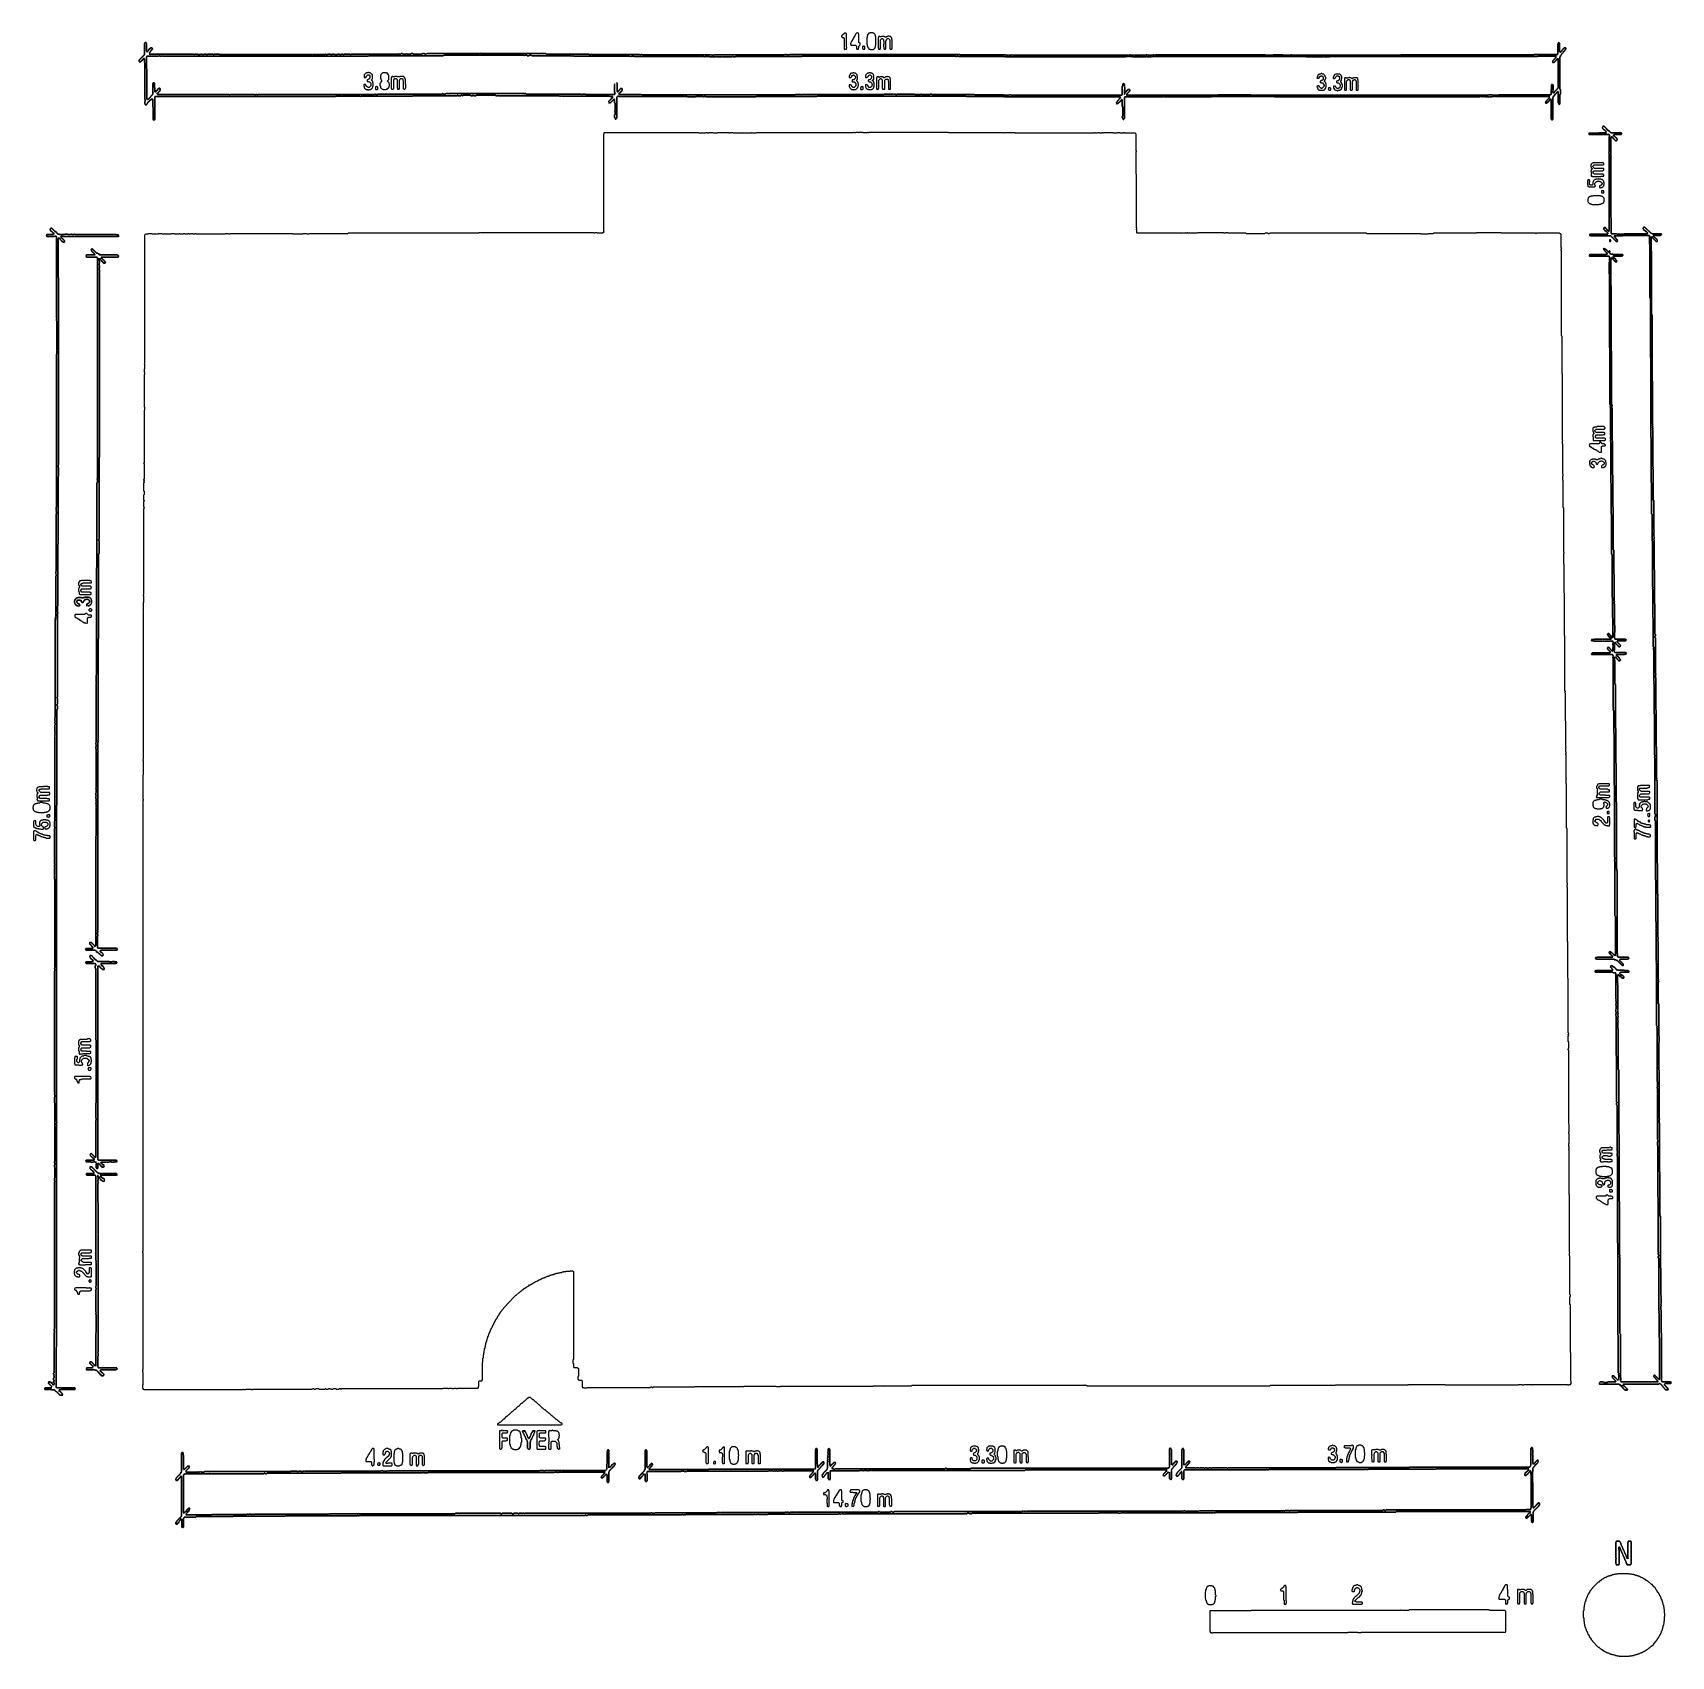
# Model space of a CAD drawing. Header units: metres. Extents: x 78 to 4009, y 104 to 3999.
import ezdxf

# ---------------------------------------------------------------- set-up
doc = ezdxf.new("R2010")
doc.units = ezdxf.units.M

msp = doc.modelspace()

# ---------------------------------------------------------------- linework, layer by layer
for points in [[(347, 3976), (347, 3974), (346, 3973), (346, 3947), (333, 3934), (333, 3929), (337, 3929), (345, 3937), (346, 3936), (346, 3928), (347, 3927), (347, 3840), (348, 3839), (348, 3835), (347, 3834), (347, 3829), (348, 3828), (348, 3826), (351, 3826), (352, 3827), (352, 3828), (353, 3829), (353, 3830), (361, 3838), (362, 3838), (364, 3840), (365, 3840), (366, 3839), (366, 3821), (367, 3820), (367, 3815), (366, 3814), (367, 3813), (367, 3790), (368, 3789), (369, 3790), (371, 3790), (371, 3845), (372, 3846), (804, 3846), (805, 3847), (819, 3847), (820, 3846), (821, 3847), (863, 3847), (864, 3846), (865, 3846), (866, 3847), (989, 3847), (990, 3848), (1096, 3848), (1097, 3849), (1098, 3849), (1099, 3848), (1105, 3848), (1106, 3849), (1108, 3849), (1109, 3848), (1110, 3848), (1111, 3849), (1128, 3849), (1129, 3848), (1133, 3848), (1134, 3849), (1135, 3849), (1136, 3848), (1141, 3848), (1142, 3849), (1188, 3849), (1189, 3848), (1193, 3848), (1194, 3849), (1195, 3848), (1341, 3848), (1342, 3847), (1346, 3847), (1347, 3848), (1348, 3847), (1462, 3847), (1463, 3846), (1469, 3846), (1470, 3845), (1459, 3834), (1459, 3833), (1470, 3844), (1470, 3846), (1463, 3846), (1462, 3847), (1348, 3847), (1347, 3848), (1346, 3847), (1342, 3847), (1341, 3848), (1195, 3848), (1194, 3849), (1193, 3848), (1189, 3848), (1188, 3849), (1142, 3849), (1141, 3848), (1136, 3848), (1135, 3849), (1134, 3849), (1133, 3848), (1129, 3848), (1128, 3849), (1111, 3849), (1110, 3848), (1109, 3848), (1108, 3849), (1106, 3849), (1105, 3848), (1099, 3848), (1098, 3849), (1097, 3849), (1096, 3848), (990, 3848), (989, 3847), (866, 3847), (865, 3846), (864, 3846), (863, 3847), (821, 3847), (820, 3846), (819, 3847), (805, 3847), (804, 3846), (371, 3846), (371, 3791), (370, 3790), (368, 3790), (367, 3791), (367, 3813), (366, 3814), (367, 3815), (367, 3820), (366, 3821), (366, 3840), (363, 3840), (360, 3837), (359, 3837), (357, 3835), (357, 3834), (356, 3833), (355, 3833), (353, 3831), (353, 3830), (352, 3829), (352, 3828), (350, 3826), (349, 3826), (348, 3827), (348, 3828), (347, 3829), (347, 3834), (348, 3835), (348, 3839), (347, 3840), (347, 3927), (346, 3928), (346, 3937), (344, 3937), (336, 3929), (334, 3929), (333, 3930), (333, 3933), (346, 3946), (346, 3973), (347, 3974), (347, 3975), (348, 3976), (349, 3976), (350, 3975), (350, 3974), (351, 3973), (351, 3954), (354, 3954), (355, 3955), (355, 3956), (362, 3963), (363, 3963), (365, 3961), (365, 3960), (364, 3959), (364, 3958), (357, 3951), (357, 3950), (364, 3957), (364, 3959), (365, 3960), (365, 3962), (364, 3963), (364, 3964), (363, 3963), (361, 3963), (355, 3957), (355, 3956), (353, 3954), (352, 3954), (351, 3955), (351, 3973), (350, 3974), (350, 3976)], [(3738, 3975), (3738, 3973), (3737, 3972), (3737, 3949), (3735, 3947), (3680, 3947), (3679, 3946), (3360, 3946), (3359, 3945), (3100, 3945), (3099, 3946), (3096, 3946), (3095, 3945), (3078, 3945), (3077, 3946), (3054, 3946), (3053, 3945), (3036, 3945), (3035, 3946), (2772, 3946), (2771, 3945), (2769, 3945), (2768, 3946), (2766, 3946), (2765, 3945), (2753, 3945), (2752, 3946), (2749, 3946), (2748, 3945), (2741, 3945), (2740, 3946), (2739, 3945), (2723, 3945), (2722, 3946), (2721, 3945), (2712, 3945), (2711, 3946), (2709, 3946), (2708, 3945), (2707, 3945), (2706, 3946), (2705, 3945), (2429, 3945), (2428, 3946), (2427, 3946), (2426, 3945), (2419, 3945), (2418, 3946), (2417, 3945), (2413, 3945), (2412, 3946), (2303, 3946), (2302, 3947), (1894, 3947), (1893, 3946), (1891, 3946), (1890, 3947), (1889, 3946), (1887, 3946), (1886, 3947), (1882, 3947), (1881, 3946), (1713, 3946), (1712, 3945), (1709, 3945), (1708, 3946), (1707, 3946), (1706, 3945), (1705, 3946), (1541, 3946), (1540, 3947), (1537, 3947), (1536, 3946), (1535, 3946), (1534, 3947), (1419, 3947), (1418, 3948), (1417, 3947), (1413, 3947), (1412, 3948), (1310, 3948), (1309, 3949), (1293, 3949), (1292, 3948), (1291, 3949), (1152, 3949), (1151, 3950), (1150, 3949), (1024, 3949), (1023, 3948), (1022, 3949), (1021, 3948), (1019, 3948), (1018, 3949), (1013, 3949), (1012, 3948), (991, 3948), (990, 3949), (986, 3949), (985, 3948), (976, 3948), (975, 3949), (974, 3948), (966, 3948), (965, 3949), (962, 3949), (961, 3948), (958, 3948), (957, 3949), (956, 3948), (843, 3948), (842, 3947), (840, 3947), (839, 3948), (825, 3948), (824, 3947), (823, 3947), (822, 3948), (819, 3948), (818, 3947), (815, 3947), (814, 3948), (810, 3948), (809, 3947), (802, 3947), (801, 3948), (797, 3948), (796, 3947), (793, 3947), (792, 3948), (786, 3948), (785, 3947), (781, 3947), (780, 3948), (779, 3947), (751, 3947), (750, 3948), (749, 3947), (526, 3947), (525, 3948), (514, 3948), (513, 3947), (511, 3947), (510, 3948), (498, 3948), (497, 3947), (495, 3947), (494, 3948), (489, 3948), (488, 3947), (485, 3947), (484, 3948), (481, 3948), (480, 3947), (474, 3947), (473, 3948), (467, 3948), (466, 3947), (465, 3947), (464, 3948), (357, 3948), (464, 3948), (465, 3947), (466, 3947), (467, 3948), (473, 3948), (474, 3947), (480, 3947), (481, 3948), (484, 3948), (485, 3947), (488, 3947), (489, 3948), (494, 3948), (495, 3947), (497, 3947), (498, 3948), (510, 3948), (511, 3947), (513, 3947), (514, 3948), (525, 3948), (526, 3947), (749, 3947), (750, 3948), (751, 3947), (779, 3947), (780, 3948), (781, 3947), (785, 3947), (786, 3948), (792, 3948), (793, 3947), (796, 3947), (797, 3948), (801, 3948), (802, 3947), (809, 3947), (810, 3948), (814, 3948), (815, 3947), (818, 3947), (819, 3948), (822, 3948), (823, 3947), (824, 3947), (825, 3948), (839, 3948), (840, 3947), (842, 3947), (843, 3948), (956, 3948), (957, 3949), (958, 3948), (961, 3948), (962, 3949), (965, 3949), (966, 3948), (974, 3948), (975, 3949), (976, 3948), (985, 3948), (986, 3949), (990, 3949), (991, 3948), (1012, 3948), (1013, 3949), (1018, 3949), (1019, 3948), (1021, 3948), (1022, 3949), (1023, 3948), (1024, 3949), (1150, 3949), (1151, 3950), (1152, 3949), (1291, 3949), (1292, 3948), (1293, 3949), (1309, 3949), (1310, 3948), (1412, 3948), (1413, 3947), (1417, 3947), (1418, 3948), (1419, 3947), (1534, 3947), (1535, 3946), (1536, 3946), (1537, 3947), (1540, 3947), (1541, 3946), (1705, 3946), (1706, 3945), (1707, 3946), (1708, 3946), (1709, 3945), (1712, 3945), (1713, 3946), (1881, 3946), (1882, 3947), (1886, 3947), (1887, 3946), (1889, 3946), (1890, 3947), (1891, 3946), (1893, 3946), (1894, 3947), (2302, 3947), (2303, 3946), (2412, 3946), (2413, 3945), (2417, 3945), (2418, 3946), (2419, 3945), (2426, 3945), (2427, 3946), (2428, 3946), (2429, 3945), (2705, 3945), (2706, 3946), (2707, 3945), (2708, 3945), (2709, 3946), (2711, 3946), (2712, 3945), (2721, 3945), (2722, 3946), (2723, 3945), (2739, 3945), (2740, 3946), (2741, 3945), (2748, 3945), (2749, 3946), (2752, 3946), (2753, 3945), (2765, 3945), (2766, 3946), (2768, 3946), (2769, 3945), (2771, 3945), (2772, 3946), (3035, 3946), (3036, 3945), (3053, 3945), (3054, 3946), (3077, 3946), (3078, 3945), (3095, 3945), (3096, 3946), (3099, 3946), (3100, 3945), (3359, 3945), (3360, 3946), (3679, 3946), (3680, 3947), (3736, 3947), (3737, 3948), (3737, 3972), (3738, 3973), (3738, 3974), (3739, 3975), (3740, 3975), (3741, 3974), (3741, 3953), (3742, 3953), (3743, 3952), (3747, 3956), (3747, 3957), (3753, 3963), (3755, 3963), (3756, 3962), (3756, 3960), (3754, 3958), (3754, 3957), (3750, 3953), (3750, 3952), (3745, 3947), (3745, 3946), (3744, 3945), (3744, 3944), (3742, 3942), (3742, 3864), (3743, 3863), (3743, 3852), (3742, 3851), (3742, 3829), (3740, 3827), (3739, 3828), (3739, 3830), (3738, 3831), (3738, 3858), (3737, 3858), (3736, 3859), (3736, 3858), (3734, 3856), (3734, 3855), (3728, 3849), (3728, 3848), (3725, 3845), (3725, 3792), (3723, 3790), (3721, 3792), (3721, 3840), (3719, 3840), (3717, 3838), (3717, 3837), (3712, 3832), (3711, 3832), (3709, 3830), (3708, 3830), (3707, 3831), (3707, 3832), (3711, 3836), (3711, 3837), (3718, 3844), (3717, 3844), (3711, 3838), (3711, 3837), (3707, 3833), (3707, 3830), (3710, 3830), (3712, 3832), (3713, 3832), (3716, 3835), (3716, 3836), (3720, 3840), (3721, 3839), (3721, 3792), (3722, 3791), (3722, 3790), (3724, 3790), (3725, 3791), (3725, 3844), (3728, 3847), (3728, 3848), (3734, 3854), (3734, 3855), (3737, 3858), (3738, 3857), (3738, 3831), (3739, 3830), (3739, 3827), (3740, 3827), (3741, 3828), (3742, 3828), (3742, 3851), (3743, 3852), (3743, 3863), (3742, 3864), (3742, 3941), (3744, 3943), (3744, 3944), (3745, 3945), (3745, 3946), (3750, 3951), (3750, 3952), (3754, 3956), (3754, 3957), (3756, 3959), (3756, 3963), (3752, 3963), (3747, 3958), (3747, 3957), (3743, 3953), (3742, 3953), (3741, 3954), (3741, 3975)], [(2026, 3998), (2021, 3993), (2020, 3993), (2019, 3992), (2018, 3992), (2018, 3989), (2019, 3989), (2020, 3988), (2023, 3988), (2024, 3987), (2024, 3986), (2025, 3985), (2025, 3960), (2026, 3959), (2027, 3960), (2028, 3959), (2029, 3960), (2030, 3960), (2030, 3962), (2031, 3963), (2031, 3964), (2030, 3965), (2030, 3997), (2029, 3998)], [(2056, 3999), (2055, 3998), (2054, 3998), (2052, 3996), (2052, 3995), (2051, 3994), (2051, 3993), (2050, 3992), (2050, 3991), (2049, 3990), (2049, 3989), (2047, 3987), (2047, 3986), (2046, 3985), (2046, 3984), (2045, 3983), (2045, 3982), (2043, 3980), (2043, 3979), (2042, 3978), (2042, 3977), (2041, 3976), (2041, 3974), (2040, 3973), (2040, 3972), (2041, 3971), (2041, 3969), (2052, 3969), (2054, 3967), (2054, 3961), (2055, 3960), (2059, 3960), (2059, 3962), (2060, 3963), (2060, 3967), (2063, 3970), (2063, 3973), (2060, 3976), (2060, 3996), (2059, 3997), (2059, 3998), (2058, 3998), (2057, 3999)], [(2087, 3999), (2086, 3998), (2084, 3998), (2083, 3997), (2083, 3996), (2081, 3994), (2081, 3992), (2080, 3991), (2080, 3988), (2079, 3987), (2079, 3972), (2080, 3971), (2080, 3968), (2081, 3967), (2081, 3965), (2082, 3964), (2082, 3963), (2085, 3960), (2086, 3960), (2087, 3959), (2094, 3959), (2095, 3960), (2096, 3960), (2099, 3963), (2099, 3965), (2100, 3966), (2100, 3968), (2101, 3969), (2101, 3989), (2100, 3990), (2100, 3992), (2099, 3993), (2099, 3995), (2096, 3998), (2094, 3998), (2093, 3999)], [(2118, 3991), (2117, 3990), (2114, 3990), (2113, 3989), (2111, 3989), (2110, 3990), (2107, 3990), (2107, 3988), (2106, 3987), (2106, 3963), (2107, 3962), (2107, 3960), (2111, 3960), (2112, 3961), (2112, 3982), (2115, 3985), (2117, 3985), (2119, 3983), (2119, 3980), (2120, 3979), (2120, 3972), (2119, 3971), (2119, 3966), (2120, 3965), (2120, 3961), (2121, 3960), (2124, 3960), (2125, 3961), (2125, 3980), (2126, 3981), (2126, 3982), (2127, 3983), (2127, 3984), (2128, 3985), (2129, 3985), (2130, 3986), (2131, 3985), (2132, 3985), (2133, 3984), (2133, 3983), (2134, 3982), (2134, 3961), (2135, 3960), (2139, 3960), (2140, 3961), (2140, 3982), (2139, 3983), (2139, 3986), (2138, 3987), (2138, 3988), (2136, 3990), (2134, 3990), (2133, 3991), (2130, 3991), (2129, 3990), (2127, 3990), (2125, 3988), (2124, 3988), (2123, 3989), (2122, 3989), (2121, 3990), (2119, 3990)], [(1064, 3945), (1063, 3944), (884, 3944), (883, 3943), (390, 3943), (389, 3944), (388, 3943), (383, 3943), (382, 3944), (381, 3944), (380, 3943), (352, 3943), (351, 3942), (351, 3913), (352, 3912), (352, 3839), (353, 3839), (354, 3838), (361, 3845), (361, 3846), (366, 3851), (366, 3877), (368, 3879), (369, 3879), (370, 3878), (370, 3868), (371, 3867), (371, 3857), (373, 3857), (378, 3862), (378, 3863), (380, 3865), (381, 3865), (382, 3866), (384, 3864), (384, 3861), (377, 3854), (376, 3854), (376, 3853), (377, 3852), (377, 3851), (549, 3851), (550, 3850), (551, 3850), (552, 3851), (610, 3851), (611, 3850), (612, 3850), (613, 3851), (616, 3851), (617, 3850), (618, 3850), (619, 3851), (898, 3851), (899, 3852), (900, 3852), (901, 3851), (905, 3851), (906, 3852), (1060, 3852), (1061, 3853), (1062, 3853), (1063, 3852), (1068, 3852), (1069, 3853), (1075, 3853), (1076, 3852), (1077, 3853), (1256, 3853), (1257, 3852), (1258, 3853), (1261, 3853), (1262, 3852), (1394, 3852), (1395, 3851), (1396, 3851), (1397, 3852), (1404, 3852), (1405, 3851), (1474, 3851), (1475, 3852), (1474, 3853), (1475, 3854), (1475, 3855), (1474, 3856), (1474, 3875), (1475, 3876), (1474, 3876), (1474, 3856), (1475, 3855), (1475, 3854), (1474, 3853), (1474, 3852), (1473, 3851), (1405, 3851), (1404, 3852), (1397, 3852), (1396, 3851), (1395, 3851), (1394, 3852), (1262, 3852), (1261, 3853), (1258, 3853), (1257, 3852), (1256, 3853), (1077, 3853), (1076, 3852), (1075, 3853), (1069, 3853), (1068, 3852), (1063, 3852), (1062, 3853), (1061, 3853), (1060, 3852), (906, 3852), (905, 3851), (901, 3851), (900, 3852), (899, 3852), (898, 3851), (619, 3851), (618, 3850), (617, 3850), (616, 3851), (613, 3851), (612, 3850), (611, 3850), (610, 3851), (552, 3851), (551, 3850), (550, 3850), (549, 3851), (378, 3851), (376, 3853), (377, 3854), (378, 3854), (384, 3860), (384, 3865), (383, 3866), (382, 3866), (381, 3865), (379, 3865), (378, 3864), (378, 3863), (372, 3857), (371, 3858), (371, 3867), (370, 3868), (370, 3878), (369, 3879), (367, 3879), (366, 3878), (366, 3852), (361, 3847), (361, 3846), (354, 3839), (353, 3839), (352, 3840), (352, 3912), (351, 3913), (351, 3941), (353, 3943), (380, 3943), (381, 3944), (382, 3944), (383, 3943), (388, 3943), (389, 3944), (390, 3943), (883, 3943), (884, 3944), (1063, 3944), (1064, 3945), (1257, 3945), (1258, 3944), (1259, 3945), (1263, 3945), (1264, 3944), (1269, 3944), (1270, 3945), (1274, 3945), (1275, 3944), (1370, 3944), (1371, 3943), (1372, 3943), (1373, 3944), (1375, 3944), (1376, 3943), (1510, 3943), (1511, 3942), (1512, 3942), (1513, 3943), (1514, 3942), (1515, 3943), (1520, 3943), (1521, 3942), (1679, 3942), (1680, 3941), (1681, 3942), (1688, 3942), (1689, 3941), (1690, 3941), (1691, 3942), (1701, 3942), (1702, 3941), (1718, 3941), (1719, 3942), (1720, 3941), (1731, 3941), (1732, 3942), (1733, 3941), (1755, 3941), (1756, 3942), (1757, 3942), (1758, 3941), (1764, 3941), (1765, 3942), (1923, 3942), (1924, 3943), (2292, 3943), (2293, 3942), (2295, 3942), (2296, 3943), (2298, 3943), (2299, 3942), (2407, 3942), (2408, 3941), (2409, 3942), (2411, 3942), (2412, 3941), (2700, 3941), (2701, 3942), (2706, 3942), (2707, 3941), (2708, 3942), (2709, 3942), (2710, 3941), (2711, 3942), (2712, 3942), (2713, 3941), (2714, 3942), (2716, 3942), (2717, 3941), (2749, 3941), (2750, 3942), (2751, 3942), (2752, 3941), (2761, 3941), (2762, 3942), (2763, 3941), (2764, 3941), (2765, 3942), (3132, 3942), (3133, 3941), (3173, 3941), (3174, 3942), (3175, 3941), (3190, 3941), (3191, 3942), (3688, 3942), (3689, 3943), (3734, 3943), (3689, 3943), (3688, 3942), (3191, 3942), (3190, 3941), (3175, 3941), (3174, 3942), (3173, 3941), (3133, 3941), (3132, 3942), (2765, 3942), (2764, 3941), (2763, 3941), (2762, 3942), (2761, 3941), (2752, 3941), (2751, 3942), (2750, 3942), (2749, 3941), (2717, 3941), (2716, 3942), (2714, 3942), (2713, 3941), (2712, 3942), (2711, 3942), (2710, 3941), (2709, 3942), (2708, 3942), (2707, 3941), (2706, 3942), (2701, 3942), (2700, 3941), (2412, 3941), (2411, 3942), (2409, 3942), (2408, 3941), (2407, 3942), (2299, 3942), (2298, 3943), (2296, 3943), (2295, 3942), (2293, 3942), (2292, 3943), (1924, 3943), (1923, 3942), (1765, 3942), (1764, 3941), (1758, 3941), (1757, 3942), (1756, 3942), (1755, 3941), (1733, 3941), (1732, 3942), (1731, 3941), (1720, 3941), (1719, 3942), (1718, 3941), (1702, 3941), (1701, 3942), (1691, 3942), (1690, 3941), (1689, 3941), (1688, 3942), (1681, 3942), (1680, 3941), (1679, 3942), (1521, 3942), (1520, 3943), (1515, 3943), (1514, 3942), (1513, 3943), (1512, 3942), (1511, 3942), (1510, 3943), (1376, 3943), (1375, 3944), (1373, 3944), (1372, 3943), (1371, 3943), (1370, 3944), (1275, 3944), (1274, 3945), (1270, 3945), (1269, 3944), (1264, 3944), (1263, 3945), (1259, 3945), (1258, 3944), (1257, 3945)], [(2071, 3967), (2070, 3966), (2069, 3966), (2069, 3961), (2070, 3960), (2074, 3960), (2074, 3966), (2073, 3966), (2072, 3967)], [(3738, 3937), (3738, 3867), (3729, 3858), (3729, 3857), (3727, 3855), (3726, 3855), (3725, 3856), (3725, 3860), (3726, 3861), (3726, 3874), (3725, 3875), (3725, 3876), (3724, 3875), (3722, 3875), (3722, 3863), (3721, 3862), (3721, 3852), (3719, 3850), (3595, 3850), (3594, 3849), (3580, 3849), (3579, 3850), (3571, 3850), (3570, 3849), (3001, 3849), (3000, 3850), (2921, 3850), (2920, 3849), (2702, 3849), (2920, 3849), (2921, 3850), (3000, 3850), (3001, 3849), (3570, 3849), (3571, 3850), (3579, 3850), (3580, 3849), (3594, 3849), (3595, 3850), (3720, 3850), (3721, 3851), (3721, 3862), (3722, 3863), (3722, 3874), (3723, 3875), (3724, 3875), (3726, 3873), (3726, 3861), (3725, 3860), (3725, 3855), (3728, 3855), (3729, 3856), (3729, 3857), (3738, 3866)], [(3733, 3941), (3727, 3935), (3727, 3934), (3724, 3931), (3724, 3930), (3725, 3929), (3725, 3928), (3728, 3928), (3736, 3936), (3736, 3938), (3736, 3937), (3727, 3928), (3726, 3928), (3724, 3930), (3727, 3933), (3727, 3934), (3734, 3941)], [(882, 3904), (881, 3903), (879, 3903), (878, 3902), (877, 3902), (873, 3898), (873, 3892), (877, 3892), (879, 3894), (879, 3895), (882, 3898), (885, 3898), (887, 3896), (887, 3891), (886, 3890), (886, 3889), (885, 3888), (884, 3888), (882, 3886), (881, 3886), (880, 3885), (880, 3882), (883, 3882), (884, 3881), (886, 3881), (889, 3878), (889, 3872), (885, 3868), (882, 3868), (881, 3869), (880, 3869), (879, 3870), (879, 3871), (877, 3873), (877, 3874), (876, 3875), (873, 3875), (872, 3874), (872, 3871), (873, 3870), (873, 3868), (874, 3867), (874, 3866), (876, 3864), (877, 3864), (878, 3863), (881, 3863), (882, 3862), (884, 3862), (885, 3863), (888, 3863), (889, 3864), (890, 3864), (893, 3867), (893, 3868), (894, 3869), (894, 3871), (895, 3872), (895, 3878), (894, 3879), (894, 3882), (891, 3885), (891, 3886), (892, 3887), (892, 3888), (893, 3889), (893, 3898), (889, 3902), (888, 3902), (887, 3903), (885, 3903), (884, 3904)], [(918, 3903), (917, 3902), (916, 3902), (913, 3899), (913, 3897), (912, 3896), (912, 3890), (913, 3889), (913, 3887), (915, 3885), (915, 3882), (914, 3881), (913, 3881), (913, 3880), (912, 3879), (912, 3878), (911, 3877), (911, 3872), (912, 3871), (912, 3868), (916, 3864), (918, 3864), (919, 3863), (926, 3863), (927, 3864), (928, 3864), (930, 3866), (931, 3866), (932, 3867), (932, 3868), (933, 3869), (933, 3871), (934, 3872), (934, 3876), (933, 3877), (933, 3879), (929, 3883), (929, 3884), (932, 3887), (932, 3897), (931, 3898), (931, 3900), (929, 3902), (927, 3902), (926, 3903)], [(940, 3894), (939, 3893), (939, 3891), (938, 3890), (938, 3866), (939, 3865), (939, 3864), (943, 3864), (944, 3865), (944, 3886), (947, 3889), (950, 3889), (952, 3887), (952, 3867), (953, 3866), (953, 3864), (957, 3864), (958, 3865), (958, 3885), (959, 3886), (959, 3887), (961, 3889), (965, 3889), (966, 3888), (966, 3885), (967, 3884), (967, 3865), (968, 3864), (971, 3864), (972, 3865), (972, 3866), (973, 3867), (973, 3875), (972, 3876), (972, 3888), (971, 3889), (971, 3891), (968, 3894), (959, 3894), (958, 3893), (953, 3893), (952, 3894), (947, 3894), (946, 3893), (943, 3893), (942, 3894)], [(2046, 3903), (2045, 3902), (2042, 3902), (2041, 3901), (2040, 3901), (2039, 3900), (2039, 3899), (2038, 3898), (2038, 3897), (2037, 3896), (2037, 3892), (2041, 3892), (2043, 3894), (2043, 3895), (2045, 3897), (2046, 3897), (2047, 3898), (2048, 3897), (2049, 3897), (2051, 3895), (2051, 3894), (2052, 3893), (2052, 3891), (2051, 3890), (2051, 3889), (2048, 3886), (2045, 3886), (2044, 3885), (2044, 3883), (2043, 3882), (2044, 3882), (2045, 3881), (2049, 3881), (2050, 3880), (2051, 3880), (2052, 3879), (2052, 3878), (2053, 3877), (2053, 3872), (2049, 3868), (2046, 3868), (2045, 3869), (2044, 3869), (2043, 3870), (2043, 3871), (2042, 3872), (2042, 3873), (2041, 3874), (2037, 3874), (2037, 3869), (2038, 3868), (2038, 3867), (2042, 3863), (2046, 3863), (2047, 3862), (2048, 3862), (2049, 3863), (2053, 3863), (2055, 3865), (2056, 3865), (2056, 3866), (2057, 3867), (2057, 3868), (2058, 3869), (2058, 3872), (2059, 3873), (2059, 3876), (2058, 3877), (2058, 3880), (2057, 3881), (2057, 3882), (2055, 3884), (2055, 3886), (2057, 3888), (2057, 3895), (2056, 3896), (2056, 3898), (2052, 3902), (2049, 3902), (2048, 3903)], [(2084, 3903), (2083, 3902), (2081, 3902), (2077, 3898), (2077, 3897), (2076, 3896), (2076, 3892), (2079, 3892), (2080, 3893), (2081, 3893), (2083, 3895), (2083, 3896), (2084, 3897), (2085, 3897), (2086, 3898), (2087, 3898), (2090, 3895), (2090, 3894), (2091, 3893), (2090, 3892), (2090, 3890), (2086, 3886), (2084, 3886), (2083, 3885), (2082, 3885), (2082, 3884), (2083, 3883), (2083, 3882), (2084, 3882), (2085, 3881), (2088, 3881), (2091, 3878), (2091, 3876), (2092, 3875), (2092, 3873), (2091, 3872), (2091, 3871), (2088, 3868), (2085, 3868), (2082, 3871), (2082, 3872), (2080, 3874), (2076, 3874), (2076, 3869), (2077, 3868), (2077, 3867), (2080, 3864), (2082, 3864), (2083, 3863), (2091, 3863), (2092, 3864), (2093, 3864), (2095, 3866), (2095, 3867), (2096, 3868), (2096, 3869), (2097, 3870), (2097, 3878), (2096, 3879), (2096, 3881), (2093, 3884), (2093, 3885), (2096, 3888), (2096, 3896), (2095, 3897), (2095, 3899), (2093, 3901), (2092, 3901), (2091, 3902), (2089, 3902), (2088, 3903)], [(2114, 3894), (2113, 3893), (2110, 3893), (2109, 3892), (2108, 3892), (2107, 3893), (2103, 3893), (2103, 3892), (2102, 3891), (2102, 3864), (2103, 3863), (2104, 3864), (2105, 3863), (2106, 3864), (2107, 3864), (2107, 3866), (2108, 3867), (2108, 3885), (2112, 3889), (2113, 3889), (2116, 3886), (2116, 3866), (2117, 3865), (2117, 3864), (2122, 3864), (2122, 3885), (2125, 3888), (2129, 3888), (2130, 3887), (2130, 3884), (2131, 3883), (2131, 3864), (2136, 3864), (2136, 3888), (2135, 3889), (2135, 3891), (2133, 3893), (2130, 3893), (2129, 3894), (2128, 3894), (2127, 3893), (2124, 3893), (2123, 3892), (2122, 3892), (2121, 3891), (2120, 3891), (2118, 3893), (2115, 3893)], [(3169, 3901), (3168, 3900), (3165, 3900), (3164, 3899), (3163, 3899), (3161, 3897), (3161, 3896), (3160, 3895), (3160, 3893), (3159, 3892), (3160, 3891), (3159, 3890), (3161, 3890), (3162, 3889), (3163, 3890), (3164, 3890), (3164, 3891), (3166, 3893), (3166, 3894), (3167, 3895), (3168, 3895), (3169, 3896), (3171, 3896), (3174, 3893), (3174, 3887), (3172, 3885), (3171, 3885), (3170, 3884), (3168, 3884), (3167, 3883), (3167, 3880), (3169, 3880), (3170, 3879), (3172, 3879), (3175, 3876), (3175, 3875), (3176, 3874), (3176, 3871), (3175, 3870), (3175, 3869), (3171, 3865), (3170, 3865), (3169, 3866), (3168, 3866), (3165, 3869), (3165, 3870), (3164, 3871), (3164, 3872), (3160, 3872), (3160, 3871), (3159, 3870), (3159, 3869), (3160, 3868), (3160, 3866), (3161, 3865), (3161, 3864), (3163, 3862), (3164, 3862), (3165, 3861), (3175, 3861), (3176, 3862), (3177, 3862), (3179, 3864), (3179, 3865), (3180, 3866), (3180, 3868), (3181, 3869), (3181, 3876), (3180, 3877), (3180, 3879), (3177, 3882), (3177, 3883), (3179, 3885), (3179, 3888), (3180, 3889), (3180, 3892), (3179, 3893), (3179, 3896), (3175, 3900), (3172, 3900), (3171, 3901)], [(3204, 3900), (3203, 3899), (3202, 3899), (3200, 3897), (3200, 3896), (3199, 3895), (3199, 3893), (3198, 3892), (3198, 3890), (3199, 3889), (3201, 3889), (3202, 3890), (3203, 3890), (3203, 3891), (3204, 3892), (3204, 3893), (3207, 3896), (3210, 3896), (3213, 3893), (3213, 3888), (3212, 3887), (3212, 3886), (3210, 3884), (3208, 3884), (3207, 3883), (3206, 3883), (3206, 3880), (3207, 3880), (3208, 3879), (3211, 3879), (3214, 3876), (3214, 3875), (3215, 3874), (3215, 3870), (3214, 3869), (3214, 3868), (3212, 3866), (3211, 3866), (3210, 3865), (3208, 3865), (3207, 3866), (3206, 3866), (3205, 3867), (3205, 3868), (3204, 3869), (3204, 3870), (3203, 3871), (3202, 3871), (3201, 3872), (3200, 3871), (3199, 3871), (3199, 3866), (3200, 3865), (3200, 3864), (3202, 3862), (3203, 3862), (3204, 3861), (3207, 3861), (3208, 3860), (3209, 3860), (3210, 3861), (3214, 3861), (3215, 3862), (3216, 3862), (3218, 3864), (3218, 3865), (3219, 3866), (3219, 3868), (3220, 3869), (3220, 3875), (3219, 3876), (3219, 3878), (3216, 3881), (3216, 3883), (3218, 3885), (3218, 3888), (3219, 3889), (3219, 3893), (3218, 3894), (3218, 3896), (3214, 3900)], [(3236, 3892), (3235, 3891), (3233, 3891), (3232, 3890), (3230, 3890), (3229, 3891), (3226, 3891), (3225, 3890), (3225, 3862), (3226, 3861), (3229, 3861), (3230, 3862), (3230, 3883), (3234, 3887), (3236, 3887), (3239, 3884), (3239, 3862), (3240, 3861), (3243, 3861), (3244, 3862), (3244, 3882), (3245, 3883), (3245, 3884), (3247, 3886), (3248, 3886), (3249, 3887), (3250, 3887), (3253, 3884), (3253, 3862), (3254, 3861), (3257, 3861), (3258, 3862), (3258, 3886), (3257, 3887), (3257, 3889), (3255, 3891), (3247, 3891), (3246, 3890), (3245, 3890), (3244, 3889), (3243, 3889), (3242, 3890), (3241, 3890), (3240, 3891), (3238, 3891), (3237, 3892)], [(902, 3870), (901, 3869), (900, 3869), (900, 3864), (901, 3863), (905, 3863), (906, 3864), (906, 3868), (905, 3869), (904, 3869), (903, 3870)], [(1479, 3880), (1479, 3878), (1480, 3877), (1480, 3857), (1482, 3857), (1483, 3858), (1483, 3859), (1489, 3865), (1491, 3865), (1492, 3864), (1492, 3861), (1484, 3853), (1484, 3851), (1538, 3851), (1539, 3850), (1907, 3850), (1908, 3851), (1921, 3851), (1922, 3850), (1923, 3851), (2120, 3851), (2121, 3852), (2143, 3852), (2144, 3851), (2145, 3852), (2148, 3852), (2149, 3851), (2151, 3851), (2152, 3852), (2193, 3852), (2194, 3851), (2208, 3851), (2209, 3852), (2210, 3852), (2211, 3851), (2230, 3851), (2231, 3852), (2235, 3852), (2236, 3851), (2337, 3851), (2338, 3850), (2407, 3850), (2408, 3849), (2420, 3849), (2421, 3850), (2424, 3850), (2425, 3849), (2691, 3849), (2692, 3850), (2692, 3871), (2693, 3872), (2693, 3875), (2695, 3877), (2697, 3875), (2697, 3869), (2698, 3868), (2698, 3863), (2697, 3862), (2697, 3855), (2698, 3854), (2698, 3853), (2697, 3852), (2696, 3852), (2697, 3852), (2700, 3855), (2700, 3856), (2707, 3863), (2709, 3863), (2710, 3862), (2710, 3860), (2701, 3851), (2702, 3851), (2710, 3859), (2710, 3863), (2706, 3863), (2700, 3857), (2700, 3856), (2698, 3854), (2697, 3855), (2697, 3862), (2698, 3863), (2698, 3868), (2697, 3869), (2697, 3876), (2696, 3877), (2695, 3877), (2694, 3876), (2693, 3876), (2693, 3872), (2692, 3871), (2692, 3851), (2690, 3849), (2425, 3849), (2424, 3850), (2421, 3850), (2420, 3849), (2408, 3849), (2407, 3850), (2338, 3850), (2337, 3851), (2236, 3851), (2235, 3852), (2231, 3852), (2230, 3851), (2211, 3851), (2210, 3852), (2209, 3852), (2208, 3851), (2194, 3851), (2193, 3852), (2152, 3852), (2151, 3851), (2149, 3851), (2148, 3852), (2145, 3852), (2144, 3851), (2143, 3852), (2121, 3852), (2120, 3851), (1923, 3851), (1922, 3850), (1921, 3851), (1908, 3851), (1907, 3850), (1539, 3850), (1538, 3851), (1485, 3851), (1484, 3852), (1492, 3860), (1492, 3863), (1493, 3864), (1492, 3865), (1488, 3865), (1483, 3860), (1483, 3859), (1481, 3857), (1480, 3858), (1480, 3878), (1479, 3879)], [(2067, 3870), (2066, 3869), (2065, 3869), (2065, 3868), (2064, 3867), (2064, 3864), (2065, 3863), (2069, 3863), (2070, 3864), (2070, 3869), (2068, 3869)], [(3187, 3867), (3187, 3865), (3186, 3864), (3187, 3863), (3187, 3862), (3188, 3861), (3191, 3861), (3192, 3862), (3192, 3866), (3191, 3867)], [(1482, 3847), (1481, 3846), (1480, 3846), (1480, 3845), (1479, 3844), (1479, 3794), (1477, 3792), (1476, 3792), (1475, 3793), (1475, 3795), (1474, 3796), (1474, 3802), (1475, 3803), (1475, 3811), (1474, 3812), (1475, 3813), (1475, 3830), (1474, 3831), (1474, 3840), (1472, 3840), (1463, 3831), (1459, 3831), (1464, 3831), (1473, 3840), (1474, 3839), (1474, 3831), (1475, 3830), (1475, 3813), (1474, 3812), (1475, 3811), (1475, 3803), (1474, 3802), (1474, 3796), (1475, 3795), (1475, 3792), (1478, 3792), (1478, 3793), (1479, 3794), (1479, 3844), (1482, 3847), (1483, 3847), (1484, 3846), (1640, 3846), (1641, 3845), (1642, 3846), (1648, 3846), (1649, 3845), (1668, 3845), (1669, 3846), (1686, 3846), (1687, 3845), (1688, 3845), (1689, 3846), (1693, 3846), (1694, 3845), (1813, 3845), (1814, 3846), (1959, 3846), (1960, 3847), (2317, 3847), (2318, 3846), (2407, 3846), (2408, 3845), (2687, 3845), (2688, 3844), (2684, 3840), (2684, 3839), (2680, 3835), (2680, 3834), (2678, 3832), (2678, 3829), (2679, 3828), (2680, 3829), (2682, 3829), (2689, 3836), (2689, 3837), (2691, 3839), (2692, 3838), (2692, 3822), (2693, 3821), (2693, 3799), (2692, 3798), (2692, 3796), (2693, 3795), (2693, 3792), (2694, 3791), (2696, 3791), (2696, 3792), (2697, 3793), (2697, 3843), (2699, 3845), (2790, 3845), (2791, 3846), (2792, 3845), (2905, 3845), (2906, 3846), (2907, 3845), (2908, 3845), (2909, 3846), (3056, 3846), (3057, 3845), (3550, 3845), (3551, 3846), (3554, 3846), (3555, 3845), (3556, 3845), (3557, 3846), (3558, 3846), (3559, 3845), (3560, 3845), (3561, 3846), (3562, 3846), (3563, 3845), (3572, 3845), (3573, 3846), (3574, 3845), (3579, 3845), (3580, 3846), (3583, 3846), (3584, 3845), (3585, 3846), (3718, 3846), (3585, 3846), (3584, 3845), (3583, 3846), (3580, 3846), (3579, 3845), (3574, 3845), (3573, 3846), (3572, 3845), (3563, 3845), (3562, 3846), (3561, 3846), (3560, 3845), (3559, 3845), (3558, 3846), (3557, 3846), (3556, 3845), (3555, 3845), (3554, 3846), (3551, 3846), (3550, 3845), (3057, 3845), (3056, 3846), (2909, 3846), (2908, 3845), (2907, 3845), (2906, 3846), (2905, 3845), (2792, 3845), (2791, 3846), (2790, 3845), (2698, 3845), (2697, 3844), (2697, 3793), (2695, 3791), (2693, 3793), (2693, 3795), (2692, 3796), (2692, 3798), (2693, 3799), (2693, 3821), (2692, 3822), (2692, 3839), (2690, 3839), (2689, 3838), (2689, 3837), (2681, 3829), (2679, 3829), (2678, 3830), (2678, 3831), (2680, 3833), (2680, 3834), (2684, 3838), (2684, 3839), (2688, 3843), (2688, 3845), (2408, 3845), (2407, 3846), (2318, 3846), (2317, 3847), (1960, 3847), (1959, 3846), (1814, 3846), (1813, 3845), (1694, 3845), (1693, 3846), (1689, 3846), (1688, 3845), (1687, 3845), (1686, 3846), (1669, 3846), (1668, 3845), (1649, 3845), (1648, 3846), (1642, 3846), (1641, 3845), (1640, 3846), (1484, 3846), (1483, 3847)], [(3845, 3775), (3845, 3773), (3844, 3772), (3844, 3769), (3847, 3766), (3848, 3766), (3852, 3762), (3853, 3762), (3854, 3761), (3854, 3762), (3853, 3762), (3849, 3766), (3848, 3766), (3844, 3770), (3844, 3772), (3845, 3773), (3845, 3774), (3846, 3775), (3847, 3775), (3858, 3764), (3859, 3764), (3860, 3763), (3861, 3763), (3862, 3762), (3862, 3761), (3864, 3759), (3889, 3759), (3890, 3758), (3890, 3757), (3888, 3755), (3871, 3755), (3871, 3754), (3870, 3753), (3870, 3752), (3871, 3752), (3879, 3744), (3879, 3742), (3877, 3740), (3876, 3740), (3867, 3749), (3864, 3749), (3864, 3556), (3865, 3555), (3865, 3517), (3878, 3517), (3879, 3516), (3895, 3516), (3896, 3517), (3952, 3517), (3952, 3518), (3953, 3519), (3950, 3522), (3949, 3522), (3942, 3529), (3942, 3531), (3944, 3533), (3945, 3533), (3960, 3518), (3962, 3518), (3963, 3517), (3985, 3517), (3986, 3516), (3986, 3515), (3985, 3514), (3984, 3514), (3983, 3513), (3966, 3513), (3966, 3511), (3975, 3502), (3975, 3501), (3976, 3500), (3974, 3498), (3973, 3499), (3972, 3499), (3971, 3500), (3971, 3501), (3964, 3508), (3964, 3509), (3963, 3510), (3963, 3509), (3964, 3508), (3964, 3507), (3971, 3500), (3971, 3499), (3972, 3499), (3973, 3498), (3975, 3498), (3976, 3499), (3976, 3501), (3975, 3502), (3975, 3503), (3966, 3512), (3967, 3513), (3983, 3513), (3984, 3514), (3986, 3514), (3986, 3517), (3963, 3517), (3962, 3518), (3961, 3518), (3946, 3533), (3943, 3533), (3942, 3532), (3942, 3528), (3948, 3522), (3949, 3522), (3952, 3519), (3952, 3518), (3951, 3517), (3896, 3517), (3895, 3516), (3879, 3516), (3878, 3517), (3866, 3517), (3865, 3518), (3865, 3555), (3864, 3556), (3864, 3748), (3865, 3749), (3866, 3749), (3875, 3740), (3878, 3740), (3879, 3741), (3879, 3745), (3872, 3752), (3871, 3752), (3870, 3753), (3872, 3755), (3889, 3755), (3890, 3756), (3890, 3759), (3865, 3759), (3862, 3762), (3862, 3763), (3861, 3763), (3860, 3764), (3859, 3764), (3848, 3775)], [(2047, 3760), (2046, 3759), (1814, 3759), (1813, 3758), (1806, 3758), (1805, 3759), (1804, 3758), (1803, 3759), (1802, 3759), (1801, 3758), (1782, 3758), (1781, 3759), (1780, 3758), (1759, 3758), (1758, 3759), (1751, 3759), (1750, 3758), (1749, 3758), (1748, 3759), (1721, 3759), (1720, 3758), (1711, 3758), (1710, 3759), (1700, 3759), (1699, 3758), (1698, 3758), (1697, 3759), (1693, 3759), (1692, 3758), (1683, 3758), (1682, 3759), (1681, 3758), (1677, 3758), (1676, 3759), (1449, 3759), (1448, 3758), (1448, 3756), (1447, 3755), (1447, 3523), (1448, 3522), (1448, 3521), (1445, 3518), (1433, 3518), (1432, 3519), (1427, 3519), (1426, 3518), (1425, 3518), (1424, 3519), (1154, 3519), (1153, 3520), (1152, 3519), (1148, 3519), (1147, 3518), (835, 3518), (834, 3517), (741, 3517), (740, 3516), (737, 3516), (736, 3517), (726, 3517), (725, 3516), (703, 3516), (702, 3517), (551, 3517), (550, 3516), (548, 3516), (547, 3517), (540, 3517), (539, 3516), (471, 3516), (470, 3517), (467, 3517), (466, 3516), (463, 3516), (462, 3517), (457, 3517), (456, 3516), (454, 3516), (453, 3517), (450, 3517), (449, 3516), (444, 3516), (443, 3517), (440, 3517), (439, 3516), (432, 3516), (431, 3517), (429, 3517), (428, 3516), (419, 3516), (418, 3517), (410, 3517), (409, 3516), (395, 3516), (394, 3517), (393, 3517), (392, 3516), (389, 3516), (388, 3517), (379, 3517), (378, 3516), (376, 3516), (375, 3517), (374, 3516), (373, 3517), (372, 3516), (365, 3516), (364, 3517), (355, 3517), (354, 3516), (349, 3516), (348, 3515), (347, 3515), (347, 3514), (346, 3513), (346, 3206), (345, 3205), (346, 3204), (346, 3193), (345, 3192), (345, 3190), (346, 3189), (345, 3188), (345, 3185), (346, 3184), (346, 3179), (345, 3178), (345, 3113), (346, 3112), (345, 3111), (345, 3102), (346, 3101), (346, 3094), (345, 3093), (345, 2967), (344, 2966), (345, 2965), (345, 2928), (344, 2927), (344, 2926), (345, 2925), (345, 2923), (344, 2922), (345, 2921), (345, 2920), (344, 2919), (344, 2900), (345, 2899), (345, 2891), (344, 2890), (344, 2878), (345, 2877), (345, 2875), (344, 2874), (344, 2862), (345, 2861), (345, 2860), (344, 2859), (345, 2858), (344, 2857), (344, 2651), (343, 2650), (343, 2649), (344, 2648), (344, 2632), (343, 2631), (343, 2610), (344, 2609), (343, 2608), (343, 2256), (342, 2255), (342, 2254), (343, 2253), (343, 2219), (342, 2218), (342, 2161), (343, 2160), (343, 2157), (342, 2156), (342, 1076), (341, 1075), (341, 1073), (342, 1072), (342, 792), (341, 791), (341, 787), (342, 786), (342, 755), (341, 754), (341, 748), (342, 747), (342, 745), (344, 745), (345, 744), (582, 744), (583, 745), (584, 744), (588, 744), (589, 745), (602, 745), (603, 744), (606, 744), (607, 745), (748, 745), (749, 746), (752, 746), (753, 745), (756, 745), (757, 746), (764, 746), (765, 745), (779, 745), (780, 746), (781, 746), (782, 745), (787, 745), (788, 746), (792, 746), (793, 745), (798, 745), (799, 746), (805, 746), (806, 745), (808, 745), (809, 746), (810, 745), (812, 745), (813, 746), (816, 746), (817, 745), (818, 745), (819, 746), (1062, 746), (1063, 747), (1073, 747), (1074, 746), (1076, 746), (1077, 747), (1083, 747), (1084, 746), (1088, 746), (1089, 747), (1093, 747), (1094, 746), (1097, 746), (1098, 747), (1145, 747), (1146, 748), (1147, 748), (1147, 751), (1148, 752), (1148, 763), (1150, 765), (1155, 765), (1157, 767), (1157, 809), (1158, 810), (1158, 819), (1159, 820), (1159, 827), (1160, 828), (1160, 832), (1161, 833), (1161, 837), (1162, 838), (1162, 842), (1163, 843), (1163, 846), (1164, 847), (1164, 851), (1165, 852), (1165, 855), (1166, 856), (1166, 858), (1167, 859), (1167, 862), (1168, 863), (1168, 865), (1169, 866), (1169, 868), (1170, 869), (1170, 871), (1171, 872), (1171, 874), (1172, 875), (1172, 877), (1173, 878), (1173, 879), (1174, 880), (1174, 881), (1175, 882), (1175, 884), (1176, 885), (1176, 886), (1177, 887), (1177, 888), (1178, 889), (1178, 890), (1179, 891), (1179, 892), (1180, 893), (1180, 894), (1181, 895), (1181, 896), (1182, 897), (1182, 898), (1183, 899), (1183, 900), (1184, 901), (1184, 902), (1185, 903), (1185, 904), (1186, 905), (1186, 906), (1187, 907), (1187, 908), (1188, 909), (1188, 910), (1189, 911), (1189, 912), (1191, 914), (1191, 915), (1193, 917), (1193, 918), (1194, 919), (1194, 920), (1196, 922), (1196, 923), (1198, 925), (1198, 926), (1199, 927), (1199, 928), (1202, 931), (1202, 932), (1204, 934), (1204, 935), (1208, 939), (1208, 940), (1215, 947), (1215, 948), (1237, 970), (1238, 970), (1245, 977), (1246, 977), (1249, 980), (1250, 980), (1254, 984), (1255, 984), (1258, 987), (1259, 987), (1261, 989), (1262, 989), (1264, 991), (1265, 991), (1267, 993), (1268, 993), (1270, 995), (1271, 995), (1272, 996), (1273, 996), (1274, 997), (1275, 997), (1276, 998), (1277, 998), (1279, 1000), (1280, 1000), (1281, 1001), (1282, 1001), (1283, 1002), (1284, 1002), (1285, 1003), (1286, 1003), (1287, 1004), (1288, 1004), (1289, 1005), (1290, 1005), (1291, 1006), (1292, 1006), (1293, 1007), (1294, 1007), (1295, 1008), (1296, 1008), (1297, 1009), (1298, 1009), (1299, 1010), (1300, 1010), (1301, 1011), (1302, 1011), (1303, 1012), (1305, 1012), (1306, 1013), (1307, 1013), (1308, 1014), (1310, 1014), (1311, 1015), (1312, 1015), (1313, 1016), (1315, 1016), (1316, 1017), (1318, 1017), (1319, 1018), (1321, 1018), (1322, 1019), (1324, 1019), (1325, 1020), (1327, 1020), (1328, 1021), (1330, 1021), (1331, 1022), (1334, 1022), (1335, 1023), (1338, 1023), (1339, 1024), (1342, 1024), (1343, 1025), (1347, 1025), (1348, 1026), (1351, 1026), (1352, 1027), (1357, 1027), (1358, 1028), (1367, 1028), (1368, 1029), (1373, 1029), (1375, 1027), (1375, 816), (1374, 815), (1374, 807), (1375, 806), (1375, 798), (1376, 797), (1384, 797), (1387, 794), (1387, 776), (1386, 775), (1386, 769), (1387, 768), (1387, 767), (1388, 766), (1395, 766), (1396, 765), (1396, 750), (1397, 749), (1399, 749), (1400, 748), (1408, 748), (1409, 749), (1559, 749), (1560, 750), (1563, 750), (1564, 749), (1566, 749), (1567, 750), (1666, 750), (1667, 751), (1680, 751), (1681, 750), (1682, 751), (1776, 751), (1777, 752), (1778, 751), (1784, 751), (1785, 752), (1861, 752), (1862, 751), (1871, 751), (1872, 752), (1873, 752), (1874, 751), (1875, 752), (1883, 752), (1884, 751), (1885, 752), (2094, 752), (2095, 753), (2121, 753), (2122, 752), (2123, 753), (2186, 753), (2187, 754), (2602, 754), (2603, 755), (2604, 754), (2606, 754), (2607, 753), (3046, 753), (3047, 754), (3203, 754), (3204, 755), (3377, 755), (3378, 756), (3381, 756), (3382, 755), (3383, 755), (3384, 756), (3466, 756), (3467, 755), (3642, 755), (3643, 756), (3650, 756), (3651, 755), (3655, 755), (3656, 756), (3674, 756), (3675, 755), (3676, 755), (3677, 756), (3759, 756), (3760, 755), (3763, 755), (3764, 756), (3767, 756), (3769, 758), (3769, 763), (3768, 764), (3768, 832), (3767, 833), (3767, 947), (3766, 948), (3766, 966), (3767, 967), (3767, 971), (3766, 972), (3766, 1064), (3765, 1065), (3765, 1072), (3766, 1073), (3765, 1074), (3765, 1211), (3764, 1212), (3764, 1319), (3763, 1320), (3763, 1321), (3764, 1322), (3764, 1326), (3763, 1327), (3763, 1334), (3764, 1335), (3764, 1357), (3763, 1358), (3763, 1362), (3764, 1363), (3764, 1380), (3763, 1381), (3763, 1558), (3762, 1559), (3762, 1561), (3763, 1562), (3763, 1578), (3762, 1579), (3762, 1592), (3763, 1593), (3762, 1594), (3762, 1596), (3763, 1597), (3763, 1599), (3762, 1600), (3762, 1730), (3761, 1731), (3761, 1818), (3760, 1819), (3760, 1948), (3759, 1949), (3759, 1954), (3760, 1955), (3760, 1958), (3759, 1959), (3759, 2090), (3758, 2091), (3758, 2196), (3757, 2197), (3757, 2209), (3758, 2210), (3757, 2211), (3757, 2266), (3756, 2267), (3756, 2269), (3757, 2270), (3757, 2273), (3756, 2274), (3756, 2283), (3757, 2284), (3756, 2285), (3756, 2347), (3755, 2348), (3755, 2414), (3754, 2415), (3755, 2416), (3754, 2417), (3755, 2418), (3755, 2419), (3754, 2420), (3754, 2552), (3753, 2553), (3753, 2575), (3752, 2576), (3753, 2577), (3753, 2654), (3752, 2655), (3752, 2724), (3751, 2725), (3751, 2750), (3752, 2751), (3752, 2752), (3751, 2753), (3751, 2859), (3750, 2860), (3750, 2925), (3749, 2926), (3749, 2935), (3750, 2936), (3750, 2939), (3749, 2940), (3749, 3012), (3748, 3013), (3748, 3020), (3749, 3021), (3748, 3022), (3748, 3180), (3747, 3181), (3747, 3271), (3746, 3272), (3746, 3476), (3745, 3477), (3745, 3480), (3746, 3481), (3746, 3483), (3745, 3484), (3745, 3515), (3744, 3516), (3744, 3517), (3742, 3517), (3741, 3518), (3686, 3518), (3685, 3517), (3684, 3517), (3683, 3518), (3602, 3518), (3601, 3519), (3542, 3519), (3541, 3518), (3439, 3518), (3438, 3517), (3427, 3517), (3426, 3516), (3409, 3516), (3408, 3517), (3279, 3517), (3278, 3518), (3046, 3518), (3045, 3517), (3042, 3517), (3041, 3518), (3035, 3518), (3034, 3517), (2989, 3517), (2988, 3518), (2946, 3518), (2945, 3519), (2940, 3519), (2939, 3518), (2936, 3518), (2935, 3519), (2873, 3519), (2872, 3518), (2850, 3518), (2849, 3519), (2848, 3519), (2847, 3518), (2845, 3518), (2844, 3519), (2843, 3518), (2840, 3518), (2839, 3519), (2838, 3518), (2728, 3518), (2727, 3519), (2727, 3525), (2726, 3526), (2726, 3528), (2727, 3529), (2727, 3530), (2726, 3531), (2726, 3659), (2725, 3660), (2725, 3713), (2726, 3714), (2726, 3715), (2725, 3716), (2725, 3756), (2723, 3758), (2712, 3758), (2711, 3759), (2710, 3758), (2698, 3758), (2697, 3759), (2695, 3759), (2694, 3758), (2690, 3758), (2689, 3759), (2688, 3758), (2687, 3758), (2686, 3759), (2680, 3759), (2679, 3758), (2672, 3758), (2671, 3759), (2647, 3759), (2646, 3758), (2645, 3759), (2643, 3759), (2642, 3758), (2638, 3758), (2637, 3759), (2633, 3759), (2632, 3758), (2628, 3758), (2627, 3759), (2625, 3759), (2624, 3758), (2436, 3758), (2435, 3759), (2409, 3759), (2408, 3758), (2407, 3759), (2276, 3759), (2275, 3760), (2085, 3760), (2084, 3759), (2083, 3759), (2082, 3760), (2081, 3760), (2080, 3759), (2071, 3759), (2070, 3760), (2069, 3760), (2068, 3759), (2067, 3760), (2060, 3760), (2059, 3759), (2058, 3760), (2053, 3760), (2052, 3759), (2050, 3759), (2049, 3760)], [(3835, 3759), (3834, 3758), (3811, 3758), (3811, 3757), (3812, 3756), (3812, 3755), (3859, 3755), (3861, 3753), (3861, 3751), (3860, 3750), (3860, 3713), (3859, 3712), (3859, 3711), (3860, 3710), (3860, 3524), (3859, 3523), (3854, 3528), (3854, 3529), (3851, 3532), (3848, 3532), (3847, 3531), (3847, 3527), (3850, 3524), (3851, 3524), (3857, 3518), (3857, 3517), (3856, 3516), (3814, 3516), (3813, 3515), (3813, 3513), (3814, 3513), (3815, 3512), (3863, 3512), (3877, 3498), (3880, 3498), (3880, 3499), (3881, 3500), (3880, 3501), (3880, 3502), (3876, 3506), (3876, 3507), (3872, 3511), (3873, 3512), (3892, 3512), (3893, 3513), (3956, 3513), (3957, 3512), (3957, 3492), (3958, 3491), (3958, 3363), (3959, 3362), (3959, 3220), (3960, 3219), (3960, 3028), (3961, 3027), (3961, 2920), (3962, 2919), (3962, 2845), (3963, 2844), (3963, 2780), (3964, 2779), (3964, 2670), (3965, 2669), (3965, 2667), (3964, 2666), (3964, 2664), (3965, 2663), (3965, 2602), (3966, 2601), (3965, 2600), (3965, 2595), (3966, 2594), (3966, 2526), (3967, 2525), (3967, 2522), (3966, 2521), (3966, 2520), (3967, 2519), (3967, 2443), (3968, 2442), (3968, 2440), (3967, 2439), (3967, 2438), (3968, 2437), (3968, 2365), (3969, 2364), (3969, 2267), (3970, 2266), (3970, 2263), (3969, 2262), (3969, 2260), (3970, 2259), (3970, 2125), (3971, 2124), (3971, 2119), (3970, 2118), (3970, 2109), (3971, 2108), (3971, 1967), (3972, 1966), (3972, 1867), (3973, 1866), (3973, 1851), (3972, 1850), (3973, 1849), (3973, 1845), (3972, 1844), (3973, 1843), (3973, 1773), (3974, 1772), (3974, 1771), (3973, 1770), (3973, 1768), (3974, 1767), (3974, 1617), (3975, 1616), (3975, 1613), (3974, 1612), (3975, 1611), (3975, 1483), (3976, 1482), (3976, 1474), (3975, 1473), (3976, 1472), (3976, 1470), (3975, 1469), (3975, 1467), (3976, 1466), (3976, 1456), (3975, 1455), (3976, 1454), (3976, 1344), (3977, 1343), (3976, 1342), (3977, 1341), (3977, 1339), (3976, 1338), (3976, 1329), (3977, 1328), (3977, 1310), (3976, 1309), (3977, 1308), (3977, 1205), (3978, 1204), (3978, 1197), (3977, 1196), (3978, 1195), (3978, 1074), (3979, 1073), (3978, 1072), (3978, 1068), (3979, 1067), (3979, 1064), (3978, 1063), (3978, 1060), (3979, 1059), (3979, 933), (3980, 932), (3980, 931), (3979, 930), (3979, 928), (3980, 927), (3980, 869), (3981, 868), (3981, 769), (3980, 768), (3970, 778), (3967, 778), (3967, 774), (3977, 764), (3977, 763), (3976, 762), (3889, 762), (3888, 763), (3888, 764), (3887, 765), (3888, 766), (3888, 772), (3887, 773), (3887, 877), (3886, 878), (3886, 1062), (3885, 1063), (3885, 1064), (3886, 1065), (3886, 1066), (3885, 1067), (3885, 1183), (3884, 1184), (3885, 1185), (3885, 1194), (3884, 1195), (3884, 1356), (3883, 1357), (3883, 1511), (3882, 1512), (3882, 1609), (3881, 1610), (3881, 1626), (3882, 1627), (3882, 1628), (3881, 1629), (3881, 1637), (3882, 1638), (3882, 1640), (3881, 1641), (3881, 1645), (3882, 1646), (3882, 1647), (3881, 1648), (3881, 1653), (3882, 1654), (3881, 1655), (3881, 1715), (3880, 1716), (3880, 1717), (3881, 1718), (3881, 1719), (3880, 1720), (3880, 1740), (3880, 1720), (3881, 1719), (3881, 1718), (3880, 1717), (3880, 1716), (3881, 1715), (3881, 1655), (3882, 1654), (3881, 1653), (3881, 1648), (3882, 1647), (3882, 1646), (3881, 1645), (3881, 1641), (3882, 1640), (3882, 1638), (3881, 1637), (3881, 1629), (3882, 1628), (3882, 1627), (3881, 1626), (3881, 1610), (3882, 1609), (3882, 1512), (3883, 1511), (3883, 1357), (3884, 1356), (3884, 1195), (3885, 1194), (3885, 1185), (3884, 1184), (3885, 1183), (3885, 1067), (3886, 1066), (3886, 1065), (3885, 1064), (3885, 1063), (3886, 1062), (3886, 878), (3887, 877), (3887, 773), (3888, 772), (3888, 766), (3887, 765), (3888, 764), (3888, 762), (3978, 762), (3977, 763), (3977, 765), (3967, 775), (3967, 777), (3968, 778), (3969, 778), (3979, 768), (3979, 767), (3980, 768), (3981, 767), (3981, 868), (3980, 869), (3980, 927), (3979, 928), (3979, 930), (3980, 931), (3980, 932), (3979, 933), (3979, 1059), (3978, 1060), (3978, 1063), (3979, 1064), (3979, 1067), (3978, 1068), (3978, 1072), (3979, 1073), (3978, 1074), (3978, 1195), (3977, 1196), (3978, 1197), (3978, 1204), (3977, 1205), (3977, 1308), (3976, 1309), (3977, 1310), (3977, 1328), (3976, 1329), (3976, 1338), (3977, 1339), (3977, 1341), (3976, 1342), (3977, 1343), (3976, 1344), (3976, 1454), (3975, 1455), (3976, 1456), (3976, 1466), (3975, 1467), (3975, 1469), (3976, 1470), (3976, 1472), (3975, 1473), (3976, 1474), (3976, 1482), (3975, 1483), (3975, 1611), (3974, 1612), (3975, 1613), (3975, 1616), (3974, 1617), (3974, 1767), (3973, 1768), (3973, 1770), (3974, 1771), (3974, 1772), (3973, 1773), (3973, 1843), (3972, 1844), (3973, 1845), (3973, 1849), (3972, 1850), (3973, 1851), (3973, 1866), (3972, 1867), (3972, 1966), (3971, 1967), (3971, 2108), (3970, 2109), (3970, 2118), (3971, 2119), (3971, 2124), (3970, 2125), (3970, 2259), (3969, 2260), (3969, 2262), (3970, 2263), (3970, 2266), (3969, 2267), (3969, 2364), (3968, 2365), (3968, 2437), (3967, 2438), (3967, 2439), (3968, 2440), (3968, 2442), (3967, 2443), (3967, 2519), (3966, 2520), (3966, 2521), (3967, 2522), (3967, 2525), (3966, 2526), (3966, 2594), (3965, 2595), (3965, 2600), (3966, 2601), (3965, 2602), (3965, 2663), (3964, 2664), (3964, 2666), (3965, 2667), (3965, 2669), (3964, 2670), (3964, 2779), (3963, 2780), (3963, 2844), (3962, 2845), (3962, 2919), (3961, 2920), (3961, 3027), (3960, 3028), (3960, 3219), (3959, 3220), (3959, 3362), (3958, 3363), (3958, 3491), (3957, 3492), (3957, 3513), (3893, 3513), (3892, 3512), (3872, 3512), (3872, 3511), (3871, 3510), (3872, 3510), (3877, 3505), (3877, 3504), (3881, 3500), (3879, 3498), (3878, 3498), (3864, 3512), (3815, 3512), (3813, 3514), (3815, 3516), (3857, 3516), (3857, 3517), (3858, 3518), (3852, 3524), (3851, 3524), (3847, 3528), (3847, 3530), (3849, 3532), (3850, 3532), (3854, 3528), (3854, 3527), (3858, 3523), (3860, 3523), (3860, 3710), (3859, 3711), (3859, 3712), (3860, 3713), (3860, 3750), (3861, 3751), (3861, 3754), (3860, 3755), (3813, 3755), (3811, 3757), (3812, 3758), (3834, 3758), (3835, 3759), (3854, 3759)], [(3822, 3687), (3821, 3686), (3819, 3686), (3817, 3684), (3817, 3683), (3816, 3682), (3816, 3678), (3817, 3677), (3817, 3675), (3819, 3673), (3819, 3672), (3817, 3670), (3817, 3668), (3816, 3667), (3816, 3666), (3817, 3665), (3817, 3663), (3818, 3662), (3818, 3660), (3817, 3659), (3817, 3655), (3819, 3655), (3820, 3654), (3840, 3654), (3841, 3655), (3847, 3655), (3847, 3659), (3846, 3659), (3845, 3660), (3825, 3660), (3822, 3663), (3822, 3666), (3824, 3668), (3845, 3668), (3846, 3669), (3847, 3669), (3847, 3673), (3825, 3673), (3821, 3677), (3821, 3679), (3824, 3682), (3846, 3682), (3847, 3683), (3847, 3686), (3846, 3687)], [(3829, 3648), (3828, 3647), (3826, 3647), (3822, 3643), (3822, 3641), (3821, 3640), (3821, 3635), (3819, 3633), (3816, 3633), (3815, 3634), (3814, 3634), (3813, 3635), (3813, 3641), (3814, 3642), (3814, 3643), (3813, 3644), (3813, 3646), (3809, 3646), (3809, 3645), (3808, 3644), (3808, 3634), (3809, 3633), (3809, 3631), (3810, 3630), (3811, 3630), (3812, 3629), (3826, 3629), (3826, 3630), (3827, 3631), (3827, 3632), (3826, 3633), (3826, 3638), (3830, 3642), (3831, 3642), (3832, 3643), (3837, 3643), (3838, 3642), (3839, 3642), (3843, 3638), (3843, 3636), (3842, 3635), (3842, 3634), (3841, 3633), (3840, 3633), (3839, 3632), (3838, 3632), (3837, 3631), (3837, 3628), (3838, 3628), (3839, 3627), (3840, 3627), (3841, 3628), (3843, 3628), (3847, 3632), (3847, 3634), (3848, 3635), (3848, 3639), (3847, 3640), (3847, 3643), (3843, 3647), (3841, 3647), (3840, 3648)], [(3842, 3620), (3842, 3615), (3847, 3615), (3847, 3620)], [(3821, 3608), (3820, 3607), (3817, 3607), (3816, 3606), (3814, 3606), (3813, 3605), (3812, 3605), (3810, 3603), (3810, 3601), (3809, 3600), (3809, 3593), (3813, 3589), (3815, 3589), (3816, 3588), (3818, 3588), (3819, 3587), (3836, 3587), (3837, 3588), (3840, 3588), (3841, 3589), (3843, 3589), (3844, 3590), (3845, 3590), (3847, 3592), (3847, 3593), (3848, 3594), (3848, 3597), (3849, 3598), (3848, 3599), (3848, 3602), (3844, 3606), (3843, 3606), (3842, 3607), (3840, 3607), (3839, 3608)], [(121, 3530), (120, 3529), (120, 3525), (127, 3518), (128, 3518), (129, 3517), (127, 3515), (112, 3515), (111, 3514), (111, 3511), (112, 3510), (130, 3510), (131, 3511), (133, 3511), (135, 3509), (135, 3315), (136, 3314), (135, 3313), (135, 3308), (136, 3307), (136, 3237), (135, 3236), (136, 3235), (136, 3229), (135, 3228), (135, 2861), (134, 2860), (134, 2855), (135, 2854), (134, 2853), (134, 2851), (135, 2850), (135, 2846), (134, 2845), (134, 2707), (133, 2706), (133, 2702), (134, 2701), (133, 2700), (134, 2699), (134, 2696), (133, 2695), (133, 2596), (132, 2595), (132, 2594), (133, 2593), (133, 2592), (132, 2591), (132, 2356), (131, 2355), (131, 2349), (132, 2348), (132, 2347), (131, 2346), (131, 2343), (132, 2342), (132, 2339), (131, 2338), (131, 2323), (132, 2322), (132, 2321), (131, 2320), (131, 2318), (132, 2317), (132, 2316), (131, 2315), (131, 2311), (132, 2310), (131, 2309), (131, 2115), (130, 2114), (130, 2113), (131, 2112), (131, 2108), (130, 2107), (130, 2094), (131, 2093), (131, 2091), (130, 2090), (130, 2020), (131, 2019), (130, 2018), (130, 2005), (131, 2004), (130, 2003), (130, 1996), (131, 1995), (130, 1994), (130, 1979), (131, 1978), (130, 1977), (130, 1969), (131, 1968), (131, 1756), (130, 1755), (130, 1753), (131, 1752), (131, 1749), (130, 1748), (130, 1457), (131, 1456), (130, 1455), (130, 1452), (131, 1451), (131, 1446), (130, 1445), (130, 1432), (131, 1431), (131, 1291), (130, 1290), (130, 1288), (131, 1287), (131, 1284), (130, 1283), (130, 1277), (131, 1276), (131, 1252), (130, 1251), (130, 1244), (131, 1243), (131, 1242), (130, 1241), (130, 890), (129, 889), (129, 885), (130, 884), (130, 883), (129, 882), (130, 881), (129, 880), (129, 784), (128, 783), (128, 781), (129, 780), (129, 778), (128, 777), (129, 776), (129, 772), (128, 771), (128, 767), (129, 766), (129, 764), (128, 763), (128, 761), (129, 760), (129, 757), (127, 755), (125, 757), (125, 758), (122, 761), (121, 761), (120, 762), (116, 762), (116, 760), (115, 759), (124, 750), (124, 751), (116, 759), (116, 761), (117, 762), (119, 762), (120, 761), (121, 761), (125, 757), (125, 756), (126, 755), (126, 754), (127, 755), (129, 755), (129, 760), (128, 761), (128, 763), (129, 764), (129, 766), (128, 767), (128, 771), (129, 772), (129, 776), (128, 777), (129, 778), (129, 780), (128, 781), (128, 783), (129, 784), (129, 880), (130, 881), (129, 882), (130, 883), (130, 884), (129, 885), (129, 889), (130, 890), (130, 1241), (131, 1242), (131, 1243), (130, 1244), (130, 1251), (131, 1252), (131, 1276), (130, 1277), (130, 1283), (131, 1284), (131, 1287), (130, 1288), (130, 1290), (131, 1291), (131, 1431), (130, 1432), (130, 1445), (131, 1446), (131, 1451), (130, 1452), (130, 1455), (131, 1456), (130, 1457), (130, 1748), (131, 1749), (131, 1752), (130, 1753), (130, 1755), (131, 1756), (131, 1968), (130, 1969), (130, 1977), (131, 1978), (130, 1979), (130, 1994), (131, 1995), (130, 1996), (130, 2003), (131, 2004), (130, 2005), (130, 2018), (131, 2019), (130, 2020), (130, 2090), (131, 2091), (131, 2093), (130, 2094), (130, 2107), (131, 2108), (131, 2112), (130, 2113), (130, 2114), (131, 2115), (131, 2309), (132, 2310), (131, 2311), (131, 2315), (132, 2316), (132, 2317), (131, 2318), (131, 2320), (132, 2321), (132, 2322), (131, 2323), (131, 2338), (132, 2339), (132, 2342), (131, 2343), (131, 2346), (132, 2347), (132, 2348), (131, 2349), (131, 2355), (132, 2356), (132, 2591), (133, 2592), (133, 2593), (132, 2594), (132, 2595), (133, 2596), (133, 2695), (134, 2696), (134, 2699), (133, 2700), (134, 2701), (133, 2702), (133, 2706), (134, 2707), (134, 2845), (135, 2846), (135, 2850), (134, 2851), (134, 2853), (135, 2854), (134, 2855), (134, 2860), (135, 2861), (135, 3228), (136, 3229), (136, 3235), (135, 3236), (136, 3237), (136, 3307), (135, 3308), (135, 3313), (136, 3314), (135, 3315), (135, 3510), (134, 3511), (131, 3511), (130, 3510), (113, 3510), (111, 3512), (111, 3513), (113, 3515), (128, 3515), (128, 3516), (129, 3517), (129, 3518), (128, 3518), (120, 3526), (120, 3528), (122, 3530), (123, 3530), (131, 3522), (132, 3522), (138, 3516), (141, 3516), (142, 3515), (145, 3515), (146, 3516), (147, 3515), (154, 3515), (155, 3516), (161, 3516), (162, 3515), (168, 3515), (169, 3516), (171, 3516), (172, 3515), (177, 3515), (178, 3516), (179, 3516), (180, 3515), (278, 3515), (279, 3514), (283, 3514), (284, 3513), (284, 3512), (282, 3510), (150, 3510), (149, 3511), (146, 3511), (145, 3510), (145, 3508), (146, 3507), (147, 3507), (155, 3499), (153, 3497), (151, 3497), (150, 3498), (149, 3498), (147, 3500), (147, 3501), (142, 3506), (139, 3506), (139, 3412), (140, 3411), (140, 2962), (139, 2961), (139, 2957), (140, 2956), (140, 2935), (139, 2934), (139, 2779), (138, 2778), (139, 2777), (139, 2773), (138, 2772), (138, 2624), (137, 2623), (137, 2609), (138, 2608), (138, 2606), (137, 2605), (137, 2600), (138, 2599), (137, 2598), (137, 2405), (136, 2404), (136, 2403), (137, 2402), (137, 2388), (136, 2387), (136, 2385), (137, 2384), (137, 2376), (136, 2375), (136, 2146), (135, 2145), (135, 1387), (136, 1386), (136, 1384), (135, 1383), (135, 1378), (136, 1377), (135, 1376), (135, 846), (134, 845), (134, 749), (135, 749), (136, 748), (178, 748), (180, 746), (178, 744), (145, 744), (144, 743), (141, 743), (141, 742), (140, 741), (141, 741), (150, 732), (150, 733), (141, 742), (142, 743), (144, 743), (145, 744), (179, 744), (180, 745), (180, 747), (179, 748), (136, 748), (134, 750), (134, 845), (135, 846), (135, 1376), (136, 1377), (135, 1378), (135, 1383), (136, 1384), (136, 1386), (135, 1387), (135, 2145), (136, 2146), (136, 2375), (137, 2376), (137, 2384), (136, 2385), (136, 2387), (137, 2388), (137, 2402), (136, 2403), (136, 2404), (137, 2405), (137, 2598), (138, 2599), (137, 2600), (137, 2605), (138, 2606), (138, 2608), (137, 2609), (137, 2623), (138, 2624), (138, 2772), (139, 2773), (139, 2777), (138, 2778), (139, 2779), (139, 2934), (140, 2935), (140, 2956), (139, 2957), (139, 2961), (140, 2962), (140, 3411), (139, 3412), (139, 3505), (140, 3506), (141, 3506), (147, 3500), (147, 3499), (148, 3498), (149, 3498), (150, 3497), (154, 3497), (154, 3498), (155, 3499), (154, 3500), (154, 3501), (148, 3507), (147, 3507), (145, 3509), (147, 3511), (149, 3511), (150, 3510), (283, 3510), (284, 3511), (285, 3511), (284, 3512), (284, 3514), (279, 3514), (278, 3515), (180, 3515), (179, 3516), (178, 3516), (177, 3515), (172, 3515), (171, 3516), (169, 3516), (168, 3515), (162, 3515), (161, 3516), (155, 3516), (154, 3515), (147, 3515), (146, 3516), (145, 3515), (142, 3515), (141, 3516), (139, 3516), (133, 3522), (132, 3522), (124, 3530)], [(3861, 3502), (3861, 3498), (3863, 3498), (3864, 3499), (3864, 3501), (3863, 3502)], [(3961, 3510), (3961, 3476), (3962, 3475), (3962, 3323), (3963, 3322), (3963, 3164), (3964, 3163), (3964, 3061), (3965, 3060), (3965, 3059), (3964, 3058), (3964, 3056), (3965, 3055), (3965, 3054), (3964, 3053), (3964, 3052), (3965, 3051), (3965, 3047), (3964, 3046), (3965, 3045), (3965, 2958), (3966, 2957), (3966, 2955), (3965, 2954), (3965, 2952), (3966, 2951), (3966, 2878), (3967, 2877), (3967, 2805), (3968, 2804), (3968, 2803), (3967, 2802), (3967, 2791), (3968, 2790), (3968, 2789), (3967, 2788), (3968, 2787), (3968, 2786), (3967, 2785), (3967, 2783), (3968, 2782), (3968, 2711), (3969, 2710), (3969, 2630), (3970, 2629), (3970, 2556), (3971, 2555), (3971, 2552), (3970, 2551), (3970, 2548), (3971, 2547), (3971, 2462), (3972, 2461), (3972, 2459), (3971, 2458), (3971, 2452), (3972, 2451), (3972, 2375), (3973, 2374), (3973, 2291), (3974, 2290), (3973, 2289), (3973, 2287), (3974, 2286), (3974, 2211), (3975, 2210), (3974, 2209), (3974, 2206), (3975, 2205), (3975, 2007), (3976, 2006), (3976, 1933), (3977, 1932), (3977, 1927), (3976, 1926), (3977, 1925), (3977, 1924), (3976, 1923), (3977, 1922), (3977, 1829), (3978, 1828), (3978, 1824), (3977, 1823), (3977, 1820), (3978, 1819), (3978, 1728), (3979, 1727), (3978, 1726), (3978, 1724), (3979, 1723), (3979, 1722), (3978, 1721), (3978, 1670), (3979, 1669), (3979, 1592), (3980, 1591), (3980, 1577), (3979, 1576), (3979, 1522), (3980, 1521), (3979, 1520), (3979, 1511), (3980, 1510), (3980, 1507), (3979, 1506), (3980, 1505), (3980, 1394), (3981, 1393), (3981, 1392), (3980, 1391), (3980, 1384), (3981, 1383), (3981, 1266), (3982, 1265), (3982, 1263), (3981, 1262), (3982, 1261), (3982, 1164), (3983, 1163), (3982, 1162), (3982, 1160), (3983, 1159), (3983, 1036), (3984, 1035), (3984, 970), (3985, 969), (3985, 966), (3984, 965), (3985, 964), (3985, 950), (3984, 949), (3984, 948), (3985, 947), (3985, 945), (3984, 944), (3984, 936), (3985, 935), (3985, 880), (3986, 879), (3986, 763), (3987, 762), (4007, 762), (4009, 760), (4007, 758), (3995, 758), (3994, 757), (3992, 757), (3992, 755), (4002, 745), (4002, 744), (4001, 743), (3996, 743), (3992, 747), (3992, 748), (3989, 751), (3989, 752), (3985, 756), (3985, 757), (3983, 757), (3982, 758), (3980, 758), (3979, 757), (3893, 757), (3979, 757), (3980, 758), (3982, 758), (3983, 757), (3984, 757), (3985, 756), (3985, 755), (3989, 751), (3989, 750), (3992, 747), (3992, 746), (3995, 743), (4002, 743), (4002, 746), (3992, 756), (3993, 757), (3994, 757), (3995, 758), (4008, 758), (4009, 759), (4009, 761), (4008, 762), (3988, 762), (3986, 764), (3986, 879), (3985, 880), (3985, 935), (3984, 936), (3984, 944), (3985, 945), (3985, 947), (3984, 948), (3984, 949), (3985, 950), (3985, 964), (3984, 965), (3985, 966), (3985, 969), (3984, 970), (3984, 1035), (3983, 1036), (3983, 1159), (3982, 1160), (3982, 1162), (3983, 1163), (3982, 1164), (3982, 1261), (3981, 1262), (3982, 1263), (3982, 1265), (3981, 1266), (3981, 1383), (3980, 1384), (3980, 1391), (3981, 1392), (3981, 1393), (3980, 1394), (3980, 1505), (3979, 1506), (3980, 1507), (3980, 1510), (3979, 1511), (3979, 1520), (3980, 1521), (3979, 1522), (3979, 1576), (3980, 1577), (3980, 1591), (3979, 1592), (3979, 1669), (3978, 1670), (3978, 1721), (3979, 1722), (3979, 1723), (3978, 1724), (3978, 1726), (3979, 1727), (3978, 1728), (3978, 1819), (3977, 1820), (3977, 1823), (3978, 1824), (3978, 1828), (3977, 1829), (3977, 1922), (3976, 1923), (3977, 1924), (3977, 1925), (3976, 1926), (3977, 1927), (3977, 1932), (3976, 1933), (3976, 2006), (3975, 2007), (3975, 2205), (3974, 2206), (3974, 2209), (3975, 2210), (3974, 2211), (3974, 2286), (3973, 2287), (3973, 2289), (3974, 2290), (3973, 2291), (3973, 2374), (3972, 2375), (3972, 2451), (3971, 2452), (3971, 2458), (3972, 2459), (3972, 2461), (3971, 2462), (3971, 2547), (3970, 2548), (3970, 2551), (3971, 2552), (3971, 2555), (3970, 2556), (3970, 2629), (3969, 2630), (3969, 2710), (3968, 2711), (3968, 2782), (3967, 2783), (3967, 2785), (3968, 2786), (3968, 2787), (3967, 2788), (3968, 2789), (3968, 2790), (3967, 2791), (3967, 2802), (3968, 2803), (3968, 2804), (3967, 2805), (3967, 2877), (3966, 2878), (3966, 2951), (3965, 2952), (3965, 2954), (3966, 2955), (3966, 2957), (3965, 2958), (3965, 3045), (3964, 3046), (3965, 3047), (3965, 3051), (3964, 3052), (3964, 3053), (3965, 3054), (3965, 3055), (3964, 3056), (3964, 3058), (3965, 3059), (3965, 3060), (3964, 3061), (3964, 3163), (3963, 3164), (3963, 3322), (3962, 3323), (3962, 3475), (3961, 3476)], [(220, 3481), (219, 3480), (218, 3480), (218, 3477), (219, 3476), (219, 3475), (225, 3469), (226, 3469), (227, 3468), (227, 3467), (226, 3466), (207, 3466), (206, 3465), (206, 3462), (207, 3461), (231, 3461), (233, 3459), (233, 2929), (232, 2928), (233, 2927), (233, 2920), (232, 2919), (232, 2716), (231, 2715), (231, 2459), (230, 2458), (230, 2440), (231, 2439), (230, 2438), (230, 2296), (229, 2295), (229, 2292), (230, 2291), (230, 2287), (229, 2286), (229, 2282), (230, 2281), (230, 2188), (229, 2187), (229, 2186), (230, 2185), (230, 2176), (229, 2175), (229, 2170), (230, 2169), (230, 2168), (229, 2167), (229, 2162), (230, 2161), (230, 2157), (229, 2156), (230, 2155), (230, 2151), (229, 2150), (229, 2149), (230, 2148), (230, 2142), (229, 2141), (230, 2140), (230, 2072), (229, 2071), (229, 2067), (230, 2066), (230, 2065), (229, 2064), (229, 1809), (227, 1807), (226, 1808), (226, 1809), (219, 1816), (216, 1816), (215, 1817), (214, 1816), (215, 1815), (214, 1814), (214, 1813), (220, 1807), (220, 1806), (221, 1805), (222, 1805), (223, 1804), (222, 1803), (221, 1803), (220, 1802), (205, 1802), (205, 1801), (204, 1800), (205, 1799), (205, 1798), (227, 1798), (228, 1797), (229, 1797), (230, 1796), (230, 1795), (233, 1792), (234, 1792), (237, 1789), (238, 1789), (243, 1784), (246, 1784), (247, 1785), (247, 1788), (246, 1789), (246, 1790), (244, 1792), (243, 1792), (242, 1793), (242, 1794), (241, 1794), (240, 1795), (240, 1796), (242, 1798), (280, 1798), (281, 1799), (281, 1800), (279, 1798), (242, 1798), (241, 1797), (240, 1797), (240, 1794), (241, 1794), (246, 1789), (246, 1788), (247, 1787), (247, 1786), (245, 1784), (244, 1784), (239, 1789), (238, 1789), (235, 1792), (234, 1792), (230, 1796), (230, 1797), (228, 1797), (227, 1798), (206, 1798), (204, 1800), (206, 1802), (222, 1802), (222, 1803), (223, 1804), (223, 1805), (222, 1805), (220, 1807), (220, 1808), (214, 1814), (216, 1816), (218, 1816), (226, 1808), (226, 1807), (227, 1807), (228, 1808), (229, 1808), (229, 2064), (230, 2065), (230, 2066), (229, 2067), (229, 2071), (230, 2072), (230, 2140), (229, 2141), (230, 2142), (230, 2148), (229, 2149), (229, 2150), (230, 2151), (230, 2155), (229, 2156), (230, 2157), (230, 2161), (229, 2162), (229, 2167), (230, 2168), (230, 2169), (229, 2170), (229, 2175), (230, 2176), (230, 2185), (229, 2186), (229, 2187), (230, 2188), (230, 2281), (229, 2282), (229, 2286), (230, 2287), (230, 2291), (229, 2292), (229, 2295), (230, 2296), (230, 2438), (231, 2439), (230, 2440), (230, 2458), (231, 2459), (231, 2715), (232, 2716), (232, 2919), (233, 2920), (233, 2927), (232, 2928), (233, 2929), (233, 3460), (232, 3461), (208, 3461), (206, 3463), (206, 3464), (208, 3466), (228, 3466), (227, 3467), (227, 3469), (226, 3469), (219, 3476), (219, 3477), (218, 3478), (218, 3479), (220, 3481), (231, 3470), (234, 3470), (232, 3470), (221, 3481)], [(236, 3470), (236, 3468), (238, 3466), (281, 3466), (282, 3465), (283, 3465), (284, 3464), (284, 3463), (282, 3461), (242, 3461), (242, 3459), (253, 3448), (251, 3446), (249, 3446), (241, 3454), (241, 3455), (239, 3457), (239, 3458), (239, 3456), (241, 3454), (241, 3453), (248, 3446), (252, 3446), (252, 3447), (253, 3448), (252, 3449), (252, 3450), (242, 3460), (243, 3461), (283, 3461), (284, 3462), (284, 3465), (282, 3465), (281, 3466), (239, 3466), (236, 3469)], [(3847, 3482), (3846, 3481), (3847, 3480), (3847, 3478), (3853, 3472), (3853, 3471), (3855, 3469), (3855, 3468), (3854, 3467), (3814, 3467), (3813, 3466), (3812, 3466), (3813, 3465), (3812, 3464), (3813, 3463), (3853, 3463), (3854, 3462), (3855, 3463), (3859, 3463), (3861, 3461), (3861, 3452), (3860, 3451), (3861, 3450), (3861, 3449), (3860, 3448), (3860, 3421), (3861, 3420), (3861, 3244), (3862, 3243), (3862, 3107), (3863, 3106), (3863, 3102), (3862, 3101), (3863, 3100), (3863, 3034), (3864, 3033), (3864, 3031), (3863, 3030), (3863, 3025), (3864, 3024), (3864, 3023), (3863, 3022), (3863, 3018), (3864, 3017), (3864, 2919), (3865, 2918), (3865, 2844), (3866, 2843), (3866, 2748), (3867, 2747), (3867, 2645), (3868, 2644), (3868, 2595), (3869, 2594), (3869, 2549), (3868, 2548), (3866, 2550), (3866, 2551), (3859, 2558), (3858, 2558), (3857, 2557), (3856, 2557), (3856, 2554), (3858, 2552), (3858, 2551), (3862, 2547), (3863, 2547), (3865, 2545), (3864, 2544), (3825, 2544), (3824, 2543), (3818, 2543), (3818, 2540), (3823, 2540), (3824, 2539), (3843, 2539), (3844, 2540), (3845, 2539), (3847, 2539), (3848, 2540), (3849, 2539), (3862, 2539), (3863, 2540), (3864, 2539), (3868, 2539), (3870, 2537), (3870, 2535), (3869, 2534), (3869, 2530), (3870, 2529), (3870, 2525), (3869, 2524), (3869, 2516), (3868, 2515), (3866, 2517), (3866, 2518), (3859, 2525), (3858, 2524), (3856, 2524), (3856, 2520), (3863, 2513), (3861, 2511), (3820, 2511), (3819, 2510), (3818, 2510), (3818, 2507), (3867, 2507), (3870, 2504), (3870, 2502), (3869, 2501), (3869, 2499), (3870, 2498), (3870, 2495), (3869, 2494), (3870, 2493), (3870, 2380), (3871, 2379), (3870, 2378), (3870, 2374), (3871, 2373), (3871, 2319), (3872, 2318), (3872, 2194), (3873, 2193), (3873, 2021), (3874, 2020), (3874, 2016), (3873, 2015), (3873, 2012), (3874, 2011), (3874, 1880), (3875, 1879), (3875, 1784), (3875, 1879), (3874, 1880), (3874, 2011), (3873, 2012), (3873, 2015), (3874, 2016), (3874, 2020), (3873, 2021), (3873, 2193), (3872, 2194), (3872, 2318), (3871, 2319), (3871, 2373), (3870, 2374), (3870, 2378), (3871, 2379), (3870, 2380), (3870, 2493), (3869, 2494), (3870, 2495), (3870, 2498), (3869, 2499), (3869, 2501), (3870, 2502), (3870, 2504), (3869, 2505), (3869, 2506), (3868, 2507), (3819, 2507), (3818, 2508), (3818, 2509), (3820, 2511), (3862, 2511), (3863, 2512), (3863, 2514), (3856, 2521), (3856, 2523), (3857, 2524), (3859, 2524), (3866, 2517), (3866, 2516), (3867, 2515), (3868, 2515), (3869, 2516), (3869, 2524), (3870, 2525), (3870, 2529), (3869, 2530), (3869, 2534), (3870, 2535), (3870, 2538), (3869, 2539), (3864, 2539), (3863, 2540), (3862, 2539), (3849, 2539), (3848, 2540), (3847, 2539), (3845, 2539), (3844, 2540), (3843, 2539), (3824, 2539), (3823, 2540), (3819, 2540), (3818, 2541), (3818, 2542), (3819, 2543), (3824, 2543), (3825, 2544), (3865, 2544), (3865, 2546), (3864, 2547), (3863, 2547), (3858, 2552), (3858, 2553), (3856, 2555), (3856, 2556), (3858, 2558), (3866, 2550), (3866, 2549), (3867, 2548), (3869, 2548), (3869, 2594), (3868, 2595), (3868, 2644), (3867, 2645), (3867, 2747), (3866, 2748), (3866, 2843), (3865, 2844), (3865, 2918), (3864, 2919), (3864, 3017), (3863, 3018), (3863, 3022), (3864, 3023), (3864, 3024), (3863, 3025), (3863, 3030), (3864, 3031), (3864, 3033), (3863, 3034), (3863, 3100), (3862, 3101), (3863, 3102), (3863, 3106), (3862, 3107), (3862, 3243), (3861, 3244), (3861, 3420), (3860, 3421), (3860, 3448), (3861, 3449), (3861, 3450), (3860, 3451), (3861, 3452), (3861, 3461), (3860, 3462), (3860, 3463), (3855, 3463), (3854, 3462), (3853, 3463), (3814, 3463), (3813, 3464), (3813, 3465), (3815, 3467), (3855, 3467), (3855, 3469), (3856, 3470), (3855, 3470), (3853, 3472), (3853, 3473), (3847, 3479), (3847, 3480), (3848, 3481), (3849, 3481), (3851, 3479), (3852, 3479), (3859, 3472), (3860, 3472), (3862, 3470), (3862, 3469), (3864, 3469), (3865, 3468), (3869, 3468), (3870, 3467), (3892, 3467), (3893, 3466), (3893, 3465), (3892, 3464), (3891, 3464), (3890, 3463), (3869, 3463), (3870, 3462), (3869, 3461), (3871, 3459), (3872, 3459), (3876, 3455), (3876, 3454), (3879, 3451), (3877, 3449), (3876, 3450), (3875, 3450), (3871, 3454), (3871, 3455), (3866, 3460), (3866, 3459), (3871, 3454), (3871, 3453), (3874, 3450), (3875, 3450), (3876, 3449), (3878, 3449), (3878, 3450), (3879, 3451), (3878, 3452), (3878, 3453), (3876, 3455), (3876, 3456), (3873, 3459), (3872, 3459), (3870, 3461), (3870, 3462), (3871, 3463), (3890, 3463), (3891, 3464), (3893, 3464), (3893, 3467), (3870, 3467), (3869, 3468), (3865, 3468), (3864, 3469), (3863, 3469), (3862, 3470), (3862, 3471), (3861, 3472), (3862, 3473), (3862, 3476), (3860, 3476), (3860, 3475), (3861, 3476), (3862, 3475), (3862, 3473), (3861, 3472), (3860, 3472), (3853, 3479), (3852, 3479), (3850, 3481), (3848, 3481)], [(3864, 3460), (3864, 3393), (3865, 3392), (3865, 3236), (3866, 3235), (3866, 3107), (3867, 3106), (3867, 3103), (3866, 3102), (3866, 3100), (3867, 3099), (3867, 3021), (3868, 3020), (3868, 2939), (3869, 2938), (3869, 2862), (3870, 2861), (3870, 2759), (3871, 2758), (3871, 2700), (3872, 2699), (3872, 2636), (3873, 2635), (3873, 2634), (3872, 2633), (3872, 2630), (3873, 2629), (3873, 2578), (3874, 2577), (3874, 2561), (3873, 2560), (3873, 2547), (3874, 2546), (3874, 2544), (3899, 2544), (3901, 2542), (3899, 2540), (3879, 2540), (3879, 2537), (3887, 2529), (3887, 2528), (3885, 2526), (3884, 2526), (3877, 2533), (3877, 2534), (3875, 2536), (3874, 2536), (3873, 2535), (3873, 2518), (3872, 2517), (3872, 2515), (3873, 2514), (3873, 2512), (3899, 2512), (3901, 2510), (3901, 2509), (3900, 2508), (3898, 2508), (3897, 2507), (3877, 2507), (3877, 2505), (3879, 2503), (3880, 2503), (3885, 2498), (3885, 2497), (3887, 2495), (3887, 2494), (3885, 2492), (3884, 2492), (3881, 2495), (3881, 2496), (3875, 2502), (3875, 2501), (3882, 2494), (3882, 2493), (3883, 2492), (3886, 2492), (3887, 2493), (3887, 2495), (3886, 2496), (3886, 2497), (3885, 2498), (3885, 2499), (3881, 2503), (3880, 2503), (3877, 2506), (3878, 2507), (3897, 2507), (3898, 2508), (3901, 2508), (3901, 2510), (3902, 2511), (3900, 2511), (3899, 2512), (3874, 2512), (3873, 2513), (3873, 2514), (3872, 2515), (3872, 2517), (3873, 2518), (3873, 2535), (3874, 2536), (3877, 2533), (3877, 2532), (3883, 2526), (3886, 2526), (3887, 2527), (3887, 2530), (3879, 2538), (3879, 2539), (3880, 2540), (3900, 2540), (3901, 2541), (3901, 2543), (3900, 2543), (3899, 2544), (3875, 2544), (3874, 2545), (3874, 2546), (3873, 2547), (3873, 2560), (3874, 2561), (3874, 2577), (3873, 2578), (3873, 2629), (3872, 2630), (3872, 2633), (3873, 2634), (3873, 2635), (3872, 2636), (3872, 2699), (3871, 2700), (3871, 2758), (3870, 2759), (3870, 2861), (3869, 2862), (3869, 2938), (3868, 2939), (3868, 3020), (3867, 3021), (3867, 3099), (3866, 3100), (3866, 3102), (3867, 3103), (3867, 3106), (3866, 3107), (3866, 3235), (3865, 3236), (3865, 3392), (3864, 3393)], [(237, 3458), (237, 3451), (238, 3450), (238, 3446), (237, 3445), (237, 3442), (238, 3441), (238, 3434), (237, 3433), (237, 3431), (238, 3430), (238, 3423), (237, 3422), (238, 3421), (238, 2981), (237, 2980), (237, 2784), (236, 2783), (236, 2782), (237, 2781), (237, 2750), (236, 2749), (236, 2546), (235, 2545), (235, 2303), (234, 2302), (234, 2301), (235, 2300), (235, 2297), (234, 2296), (234, 2279), (235, 2278), (234, 2277), (234, 2276), (235, 2275), (235, 2274), (234, 2273), (234, 1847), (233, 1846), (233, 1845), (234, 1844), (234, 1841), (233, 1840), (233, 1836), (234, 1835), (234, 1832), (233, 1831), (233, 1826), (234, 1825), (233, 1824), (233, 1805), (234, 1804), (234, 1803), (278, 1803), (279, 1802), (281, 1802), (279, 1802), (278, 1803), (235, 1803), (233, 1805), (233, 1824), (234, 1825), (233, 1826), (233, 1831), (234, 1832), (234, 1835), (233, 1836), (233, 1840), (234, 1841), (234, 1844), (233, 1845), (233, 1846), (234, 1847), (234, 2273), (235, 2274), (235, 2275), (234, 2276), (234, 2277), (235, 2278), (234, 2279), (234, 2296), (235, 2297), (235, 2300), (234, 2301), (234, 2302), (235, 2303), (235, 2545), (236, 2546), (236, 2749), (237, 2750), (237, 2781), (236, 2782), (236, 2783), (237, 2784), (237, 2980), (238, 2981), (238, 3421), (237, 3422), (238, 3423), (238, 3430), (237, 3431), (237, 3433), (238, 3434), (238, 3441), (237, 3442), (237, 3445), (238, 3446), (238, 3450), (237, 3451)], [(3831, 3054), (3830, 3053), (3825, 3053), (3824, 3052), (3823, 3052), (3821, 3050), (3821, 3043), (3822, 3042), (3822, 3040), (3823, 3039), (3823, 3037), (3822, 3036), (3822, 3035), (3821, 3034), (3821, 3030), (3822, 3029), (3822, 3021), (3840, 3021), (3841, 3020), (3842, 3021), (3850, 3021), (3851, 3022), (3851, 3025), (3850, 3026), (3829, 3026), (3827, 3028), (3827, 3031), (3830, 3034), (3846, 3034), (3847, 3035), (3850, 3035), (3850, 3039), (3849, 3039), (3848, 3040), (3829, 3040), (3826, 3043), (3826, 3045), (3829, 3048), (3848, 3048), (3849, 3049), (3850, 3049), (3850, 3050), (3851, 3051), (3850, 3052), (3850, 3053), (3848, 3053), (3847, 3054)], [(3838, 3018), (3838, 3016), (3835, 3013), (3815, 3013), (3814, 3012), (3813, 3012), (3813, 3011), (3812, 3010), (3813, 3009), (3813, 3007), (3814, 3006), (3815, 3006), (3817, 3004), (3818, 3004), (3819, 3003), (3820, 3003), (3822, 3001), (3823, 3001), (3824, 3000), (3825, 3000), (3826, 2999), (3827, 2999), (3828, 2998), (3829, 2998), (3831, 2996), (3832, 2996), (3833, 2995), (3834, 2995), (3836, 2993), (3842, 2993), (3842, 3006), (3844, 3008), (3850, 3008), (3851, 3009), (3851, 3010), (3850, 3011), (3850, 3012), (3849, 3012), (3848, 3013), (3843, 3013), (3841, 3015), (3841, 3016), (3840, 3017), (3839, 3017)], [(3840, 2978), (3839, 2977), (3837, 2977), (3836, 2976), (3834, 2976), (3832, 2974), (3830, 2974), (3829, 2975), (3828, 2975), (3827, 2976), (3820, 2976), (3819, 2975), (3817, 2975), (3814, 2972), (3814, 2971), (3813, 2970), (3813, 2964), (3814, 2963), (3814, 2961), (3815, 2960), (3815, 2959), (3817, 2957), (3818, 2957), (3819, 2956), (3821, 2956), (3822, 2955), (3823, 2956), (3824, 2956), (3824, 2957), (3825, 2958), (3824, 2959), (3824, 2960), (3822, 2962), (3821, 2962), (3818, 2965), (3818, 2968), (3820, 2970), (3821, 2970), (3822, 2971), (3824, 2971), (3825, 2970), (3826, 2970), (3829, 2967), (3829, 2965), (3830, 2964), (3833, 2964), (3833, 2965), (3834, 2966), (3834, 2967), (3838, 2971), (3840, 2971), (3841, 2972), (3842, 2972), (3843, 2971), (3845, 2971), (3848, 2968), (3848, 2964), (3846, 2962), (3845, 2962), (3844, 2961), (3843, 2961), (3842, 2960), (3842, 2956), (3843, 2956), (3844, 2955), (3845, 2956), (3848, 2956), (3850, 2958), (3851, 2958), (3851, 2959), (3852, 2960), (3852, 2961), (3853, 2962), (3853, 2968), (3852, 2969), (3852, 2972), (3848, 2976), (3847, 2976), (3846, 2977), (3843, 2977), (3842, 2978)], [(194, 2685), (193, 2684), (191, 2684), (189, 2682), (189, 2681), (188, 2680), (188, 2674), (189, 2673), (189, 2672), (190, 2671), (190, 2669), (189, 2668), (189, 2667), (188, 2666), (188, 2659), (189, 2658), (189, 2652), (190, 2652), (191, 2651), (217, 2651), (218, 2652), (218, 2655), (217, 2656), (216, 2656), (215, 2657), (196, 2657), (193, 2660), (193, 2662), (196, 2665), (216, 2665), (217, 2666), (218, 2666), (218, 2667), (219, 2668), (218, 2669), (218, 2670), (217, 2671), (197, 2671), (196, 2672), (195, 2672), (193, 2674), (193, 2675), (194, 2676), (194, 2677), (195, 2678), (197, 2678), (198, 2679), (218, 2679), (219, 2680), (219, 2682), (218, 2683), (218, 2684), (216, 2684), (215, 2685)], [(203, 2645), (202, 2644), (200, 2644), (199, 2643), (195, 2643), (194, 2644), (186, 2644), (185, 2643), (183, 2643), (179, 2639), (179, 2637), (178, 2636), (178, 2632), (179, 2631), (179, 2629), (180, 2628), (180, 2627), (181, 2626), (182, 2626), (184, 2624), (187, 2624), (188, 2623), (189, 2624), (191, 2624), (191, 2627), (189, 2629), (188, 2629), (184, 2633), (184, 2636), (186, 2638), (192, 2638), (195, 2635), (195, 2633), (196, 2632), (199, 2632), (200, 2633), (200, 2635), (201, 2636), (201, 2637), (202, 2638), (203, 2638), (204, 2639), (206, 2639), (207, 2640), (209, 2640), (210, 2639), (211, 2639), (214, 2636), (214, 2633), (211, 2630), (210, 2630), (209, 2629), (208, 2629), (208, 2623), (208, 2628), (209, 2629), (210, 2629), (211, 2630), (212, 2630), (214, 2632), (214, 2637), (212, 2639), (210, 2639), (209, 2640), (207, 2640), (206, 2639), (203, 2639), (202, 2638), (201, 2638), (201, 2636), (200, 2635), (200, 2634), (198, 2632), (197, 2632), (195, 2634), (195, 2636), (194, 2637), (193, 2637), (192, 2638), (185, 2638), (184, 2637), (184, 2632), (187, 2629), (188, 2629), (191, 2626), (191, 2625), (190, 2624), (189, 2624), (188, 2623), (187, 2624), (185, 2624), (183, 2626), (182, 2626), (180, 2628), (180, 2629), (179, 2630), (179, 2631), (178, 2632), (178, 2636), (179, 2637), (179, 2638), (184, 2643), (185, 2643), (186, 2644), (194, 2644), (195, 2643), (200, 2643), (201, 2644), (202, 2644), (203, 2645), (212, 2645), (213, 2644), (214, 2644), (218, 2640), (218, 2639), (219, 2638), (219, 2631), (218, 2630), (218, 2629), (214, 2625), (213, 2625), (212, 2624), (211, 2624), (210, 2623), (211, 2624), (213, 2624), (214, 2625), (215, 2625), (218, 2628), (218, 2629), (219, 2630), (219, 2639), (218, 2640), (218, 2641), (215, 2644), (213, 2644), (212, 2645)], [(205, 2606), (202, 2603), (180, 2603), (179, 2602), (179, 2598), (181, 2596), (182, 2596), (183, 2595), (184, 2595), (185, 2594), (186, 2594), (188, 2592), (189, 2592), (191, 2590), (192, 2590), (194, 2588), (195, 2588), (197, 2586), (198, 2586), (200, 2584), (201, 2584), (202, 2583), (205, 2583), (206, 2582), (207, 2583), (208, 2582), (209, 2583), (209, 2594), (212, 2597), (217, 2597), (218, 2598), (219, 2598), (219, 2601), (218, 2602), (212, 2602), (208, 2606)], [(215, 2617), (214, 2616), (213, 2616), (213, 2615), (212, 2614), (213, 2613), (213, 2612), (214, 2612), (215, 2611), (217, 2611), (218, 2612), (220, 2612), (220, 2615), (219, 2616), (218, 2616), (217, 2617)], [(3873, 2502), (3873, 2494), (3874, 2493), (3874, 2436), (3875, 2435), (3875, 2331), (3876, 2330), (3876, 2247), (3877, 2246), (3877, 2153), (3878, 2152), (3878, 1993), (3879, 1992), (3878, 1991), (3878, 1990), (3879, 1989), (3879, 1790), (3880, 1789), (3880, 1782), (3881, 1782), (3882, 1781), (3905, 1781), (3907, 1779), (3907, 1778), (3906, 1777), (3905, 1777), (3904, 1776), (3886, 1776), (3886, 1775), (3885, 1774), (3885, 1773), (3894, 1764), (3894, 1762), (3893, 1761), (3892, 1761), (3880, 1773), (3879, 1773), (3878, 1774), (3877, 1774), (3876, 1775), (3873, 1775), (3872, 1776), (3830, 1776), (3829, 1777), (3828, 1777), (3827, 1778), (3827, 1779), (3828, 1780), (3830, 1780), (3831, 1781), (3869, 1781), (3868, 1782), (3869, 1783), (3860, 1792), (3860, 1793), (3862, 1795), (3865, 1792), (3866, 1792), (3872, 1786), (3872, 1785), (3873, 1784), (3873, 1785), (3872, 1786), (3872, 1787), (3868, 1791), (3867, 1791), (3864, 1794), (3863, 1794), (3862, 1795), (3861, 1794), (3860, 1794), (3860, 1791), (3868, 1783), (3868, 1782), (3867, 1781), (3831, 1781), (3830, 1780), (3827, 1780), (3827, 1777), (3829, 1777), (3830, 1776), (3872, 1776), (3873, 1775), (3876, 1775), (3878, 1773), (3879, 1773), (3891, 1761), (3894, 1761), (3895, 1762), (3894, 1763), (3894, 1765), (3885, 1774), (3887, 1776), (3904, 1776), (3905, 1777), (3907, 1777), (3907, 1780), (3906, 1781), (3882, 1781), (3880, 1783), (3880, 1789), (3879, 1790), (3879, 1989), (3878, 1990), (3878, 1991), (3879, 1992), (3878, 1993), (3878, 2152), (3877, 2153), (3877, 2246), (3876, 2247), (3876, 2330), (3875, 2331), (3875, 2435), (3874, 2436), (3874, 2493), (3873, 2494)], [(104, 2191), (103, 2190), (93, 2190), (92, 2189), (90, 2189), (88, 2187), (88, 2184), (87, 2183), (87, 2181), (88, 2180), (88, 2178), (90, 2176), (90, 2175), (89, 2174), (89, 2173), (88, 2172), (88, 2165), (89, 2164), (89, 2161), (88, 2160), (88, 2159), (89, 2158), (89, 2156), (117, 2156), (118, 2157), (118, 2160), (117, 2161), (113, 2161), (112, 2162), (96, 2162), (93, 2165), (93, 2167), (96, 2170), (113, 2170), (114, 2171), (118, 2171), (119, 2172), (119, 2175), (118, 2176), (97, 2176), (93, 2180), (93, 2182), (95, 2184), (98, 2184), (99, 2185), (117, 2185), (118, 2186), (118, 2190), (115, 2190), (114, 2191)], [(3835, 2197), (3834, 2196), (3833, 2196), (3832, 2195), (3832, 2194), (3831, 2193), (3831, 2192), (3830, 2191), (3830, 2187), (3831, 2186), (3831, 2184), (3832, 2183), (3832, 2182), (3831, 2181), (3831, 2172), (3832, 2171), (3831, 2170), (3831, 2169), (3830, 2168), (3830, 2166), (3829, 2165), (3830, 2164), (3859, 2164), (3860, 2165), (3861, 2165), (3861, 2166), (3862, 2167), (3862, 2168), (3861, 2169), (3852, 2169), (3851, 2170), (3839, 2170), (3838, 2171), (3837, 2171), (3836, 2172), (3836, 2175), (3839, 2178), (3860, 2178), (3861, 2179), (3861, 2182), (3860, 2183), (3857, 2183), (3856, 2184), (3839, 2184), (3838, 2185), (3837, 2185), (3836, 2186), (3836, 2187), (3835, 2188), (3835, 2189), (3838, 2192), (3859, 2192), (3860, 2193), (3860, 2194), (3861, 2195), (3861, 2196), (3860, 2197)], [(3935, 2193), (3934, 2192), (3930, 2192), (3928, 2190), (3928, 2181), (3930, 2179), (3930, 2177), (3928, 2175), (3928, 2162), (3929, 2161), (3929, 2160), (3930, 2159), (3953, 2159), (3954, 2160), (3957, 2160), (3958, 2161), (3958, 2164), (3957, 2165), (3935, 2165), (3933, 2167), (3933, 2170), (3935, 2172), (3936, 2172), (3937, 2173), (3955, 2173), (3956, 2174), (3957, 2174), (3957, 2175), (3958, 2176), (3958, 2178), (3957, 2179), (3937, 2179), (3936, 2180), (3935, 2180), (3933, 2182), (3933, 2183), (3932, 2184), (3933, 2185), (3933, 2186), (3934, 2187), (3951, 2187), (3952, 2188), (3956, 2188), (3957, 2189), (3957, 2191), (3958, 2192), (3957, 2193)], [(96, 2152), (95, 2151), (90, 2151), (89, 2150), (87, 2150), (86, 2149), (84, 2149), (83, 2148), (82, 2148), (80, 2146), (80, 2145), (79, 2144), (79, 2142), (78, 2141), (78, 2139), (79, 2138), (79, 2135), (83, 2131), (84, 2131), (85, 2130), (87, 2130), (88, 2129), (91, 2129), (92, 2128), (105, 2128), (106, 2129), (110, 2129), (111, 2130), (113, 2130), (114, 2131), (115, 2131), (117, 2133), (118, 2133), (118, 2134), (120, 2136), (120, 2143), (119, 2144), (119, 2145), (116, 2148), (115, 2148), (114, 2149), (112, 2149), (111, 2150), (109, 2150), (108, 2151), (102, 2151), (101, 2152)], [(115, 2123), (114, 2122), (112, 2122), (112, 2118), (114, 2118), (115, 2117), (116, 2117), (117, 2118), (118, 2118), (119, 2119), (119, 2122), (118, 2123)], [(3837, 2160), (3836, 2159), (3831, 2159), (3830, 2158), (3828, 2158), (3827, 2157), (3825, 2157), (3822, 2154), (3822, 2153), (3821, 2152), (3821, 2145), (3822, 2144), (3822, 2142), (3825, 2139), (3826, 2139), (3827, 2138), (3830, 2138), (3831, 2137), (3839, 2137), (3840, 2138), (3843, 2138), (3847, 2142), (3847, 2144), (3848, 2145), (3848, 2148), (3847, 2149), (3847, 2152), (3849, 2154), (3850, 2153), (3852, 2153), (3856, 2149), (3856, 2146), (3853, 2143), (3852, 2143), (3853, 2142), (3853, 2141), (3852, 2140), (3853, 2140), (3854, 2139), (3858, 2139), (3861, 2142), (3861, 2143), (3862, 2144), (3862, 2149), (3861, 2150), (3861, 2152), (3857, 2156), (3856, 2156), (3855, 2157), (3854, 2157), (3853, 2158), (3851, 2158), (3850, 2159), (3844, 2159), (3843, 2160)], [(3856, 2131), (3855, 2130), (3855, 2126), (3860, 2126), (3860, 2131)], [(3944, 2155), (3943, 2154), (3940, 2154), (3939, 2153), (3937, 2153), (3933, 2149), (3933, 2147), (3932, 2146), (3932, 2141), (3930, 2139), (3927, 2139), (3924, 2142), (3924, 2150), (3923, 2151), (3923, 2152), (3920, 2152), (3919, 2151), (3919, 2136), (3920, 2135), (3921, 2135), (3922, 2134), (3928, 2134), (3929, 2133), (3940, 2133), (3940, 2135), (3941, 2136), (3940, 2137), (3940, 2139), (3939, 2139), (3937, 2141), (3937, 2144), (3941, 2148), (3942, 2148), (3943, 2149), (3948, 2149), (3949, 2148), (3950, 2148), (3953, 2145), (3953, 2144), (3954, 2143), (3954, 2142), (3950, 2138), (3950, 2136), (3949, 2135), (3949, 2134), (3950, 2133), (3950, 2132), (3953, 2132), (3954, 2133), (3956, 2133), (3957, 2134), (3957, 2135), (3959, 2137), (3959, 2147), (3958, 2148), (3958, 2149), (3956, 2151), (3955, 2151), (3953, 2153), (3952, 2153), (3951, 2154), (3947, 2154), (3946, 2155)], [(3954, 2126), (3953, 2125), (3953, 2123), (3952, 2122), (3953, 2121), (3953, 2120), (3954, 2119), (3957, 2119), (3958, 2120), (3958, 2125), (3957, 2126), (3956, 2126), (3955, 2125)], [(103, 2111), (102, 2110), (99, 2110), (98, 2109), (97, 2109), (95, 2107), (95, 2106), (94, 2105), (94, 2099), (95, 2098), (95, 2096), (94, 2095), (89, 2095), (86, 2098), (86, 2099), (85, 2100), (85, 2108), (84, 2108), (83, 2109), (82, 2108), (81, 2108), (80, 2107), (80, 2095), (83, 2092), (84, 2092), (85, 2091), (87, 2091), (88, 2090), (91, 2090), (92, 2089), (96, 2089), (97, 2088), (103, 2088), (104, 2089), (104, 2093), (103, 2094), (102, 2094), (100, 2096), (100, 2097), (99, 2098), (99, 2101), (103, 2105), (110, 2105), (111, 2104), (112, 2104), (114, 2102), (114, 2098), (111, 2095), (110, 2095), (109, 2094), (108, 2094), (106, 2092), (107, 2091), (107, 2089), (108, 2089), (109, 2088), (110, 2089), (113, 2089), (114, 2090), (115, 2090), (119, 2094), (119, 2096), (120, 2097), (120, 2103), (119, 2104), (119, 2105), (118, 2106), (118, 2107), (116, 2109), (114, 2109), (113, 2110), (110, 2110), (109, 2111)], [(81, 2084), (80, 2083), (80, 2062), (81, 2061), (84, 2061), (85, 2062), (85, 2073), (86, 2074), (86, 2075), (87, 2076), (88, 2076), (89, 2075), (90, 2075), (91, 2074), (92, 2074), (93, 2073), (94, 2073), (95, 2072), (96, 2072), (97, 2071), (99, 2071), (100, 2070), (102, 2070), (103, 2069), (105, 2069), (106, 2068), (109, 2068), (110, 2067), (119, 2067), (120, 2068), (120, 2071), (119, 2072), (114, 2072), (113, 2073), (109, 2073), (108, 2074), (105, 2074), (104, 2075), (102, 2075), (101, 2076), (99, 2076), (98, 2077), (97, 2077), (96, 2078), (95, 2078), (94, 2079), (93, 2079), (92, 2080), (91, 2080), (90, 2081), (89, 2081), (87, 2083), (86, 2083), (85, 2084)], [(3831, 2119), (3830, 2118), (3828, 2118), (3827, 2117), (3825, 2117), (3822, 2114), (3822, 2111), (3821, 2110), (3821, 2103), (3822, 2102), (3822, 2101), (3825, 2098), (3826, 2098), (3827, 2097), (3830, 2097), (3831, 2096), (3832, 2097), (3833, 2097), (3833, 2098), (3834, 2099), (3834, 2101), (3832, 2103), (3831, 2103), (3830, 2104), (3829, 2104), (3826, 2107), (3826, 2108), (3827, 2109), (3827, 2110), (3829, 2112), (3836, 2112), (3837, 2111), (3838, 2111), (3841, 2108), (3841, 2107), (3845, 2103), (3845, 2102), (3846, 2102), (3850, 2098), (3851, 2098), (3852, 2097), (3855, 2097), (3856, 2096), (3861, 2096), (3861, 2099), (3862, 2100), (3862, 2108), (3861, 2109), (3861, 2111), (3862, 2112), (3862, 2115), (3861, 2116), (3861, 2118), (3857, 2118), (3856, 2117), (3856, 2104), (3855, 2103), (3853, 2103), (3848, 2108), (3848, 2109), (3840, 2117), (3839, 2117), (3838, 2118), (3836, 2118), (3835, 2119)], [(3923, 2088), (3922, 2087), (3920, 2087), (3920, 2085), (3919, 2084), (3919, 2082), (3920, 2081), (3920, 2066), (3921, 2065), (3924, 2065), (3925, 2066), (3925, 2078), (3927, 2080), (3928, 2080), (3929, 2079), (3930, 2079), (3931, 2078), (3932, 2078), (3933, 2077), (3934, 2077), (3935, 2076), (3936, 2076), (3937, 2075), (3939, 2075), (3940, 2074), (3941, 2074), (3942, 2073), (3944, 2073), (3945, 2072), (3948, 2072), (3949, 2071), (3952, 2071), (3953, 2070), (3958, 2070), (3959, 2071), (3959, 2075), (3957, 2075), (3956, 2076), (3953, 2076), (3952, 2077), (3949, 2077), (3948, 2078), (3946, 2078), (3945, 2079), (3943, 2079), (3942, 2080), (3940, 2080), (3939, 2081), (3938, 2081), (3937, 2082), (3936, 2082), (3935, 2083), (3934, 2083), (3933, 2084), (3932, 2084), (3931, 2085), (3929, 2085), (3927, 2087), (3925, 2087), (3924, 2088)], [(3920, 2112), (3920, 2093), (3921, 2092), (3924, 2092), (3924, 2093), (3925, 2094), (3925, 2101), (3927, 2103), (3929, 2101), (3930, 2101), (3931, 2100), (3932, 2100), (3933, 2099), (3934, 2099), (3935, 2098), (3936, 2098), (3937, 2097), (3938, 2097), (3939, 2096), (3941, 2096), (3942, 2095), (3943, 2095), (3944, 2094), (3947, 2094), (3948, 2093), (3959, 2093), (3960, 2094), (3959, 2095), (3960, 2096), (3960, 2097), (3959, 2098), (3958, 2098), (3957, 2099), (3949, 2099), (3948, 2100), (3945, 2100), (3944, 2101), (3942, 2101), (3941, 2102), (3939, 2102), (3938, 2103), (3937, 2103), (3935, 2105), (3934, 2105), (3933, 2106), (3932, 2106), (3931, 2107), (3930, 2107), (3928, 2109), (3927, 2109), (3925, 2111), (3924, 2111), (3923, 2112)], [(3955, 2110), (3954, 2109), (3954, 2107), (3955, 2106), (3957, 2106), (3957, 2107), (3958, 2108), (3957, 2109), (3957, 2110)], [(216, 1785), (215, 1784), (215, 1781), (216, 1780), (216, 1779), (223, 1772), (222, 1771), (220, 1771), (219, 1770), (205, 1770), (205, 1767), (206, 1766), (227, 1766), (229, 1764), (229, 1761), (228, 1760), (228, 1755), (229, 1754), (229, 1583), (230, 1582), (230, 1432), (229, 1431), (229, 1395), (230, 1394), (230, 1390), (229, 1389), (229, 1302), (228, 1301), (219, 1310), (218, 1310), (217, 1309), (216, 1309), (216, 1308), (215, 1307), (216, 1306), (216, 1305), (224, 1297), (225, 1297), (226, 1296), (226, 1297), (225, 1297), (215, 1307), (218, 1310), (227, 1301), (230, 1301), (229, 1302), (229, 1389), (230, 1390), (230, 1394), (229, 1395), (229, 1431), (230, 1432), (230, 1582), (229, 1583), (229, 1754), (228, 1755), (228, 1760), (229, 1761), (229, 1765), (228, 1766), (207, 1766), (205, 1768), (205, 1769), (206, 1770), (219, 1770), (220, 1771), (223, 1771), (223, 1772), (224, 1773), (223, 1773), (216, 1780), (216, 1781), (215, 1782), (215, 1783), (217, 1785), (218, 1785), (219, 1784), (220, 1784), (221, 1783), (221, 1782), (228, 1775), (229, 1775), (233, 1771), (261, 1771), (262, 1770), (268, 1770), (269, 1771), (274, 1771), (275, 1770), (279, 1770), (280, 1769), (280, 1768), (279, 1767), (278, 1767), (277, 1766), (242, 1766), (241, 1765), (241, 1763), (244, 1760), (245, 1760), (248, 1757), (248, 1756), (249, 1755), (249, 1753), (248, 1752), (246, 1752), (244, 1754), (243, 1754), (237, 1760), (236, 1760), (242, 1754), (243, 1754), (245, 1752), (249, 1752), (250, 1753), (249, 1754), (249, 1756), (248, 1757), (248, 1758), (246, 1760), (245, 1760), (241, 1764), (243, 1766), (277, 1766), (278, 1767), (280, 1767), (280, 1770), (275, 1770), (274, 1771), (269, 1771), (268, 1770), (262, 1770), (261, 1771), (234, 1771), (230, 1775), (229, 1775), (221, 1783), (221, 1784), (219, 1784), (218, 1785)], [(234, 1760), (234, 1295), (235, 1295), (236, 1294), (278, 1294), (280, 1292), (278, 1290), (274, 1290), (273, 1289), (271, 1289), (270, 1290), (269, 1289), (267, 1289), (266, 1290), (261, 1290), (260, 1289), (255, 1289), (254, 1290), (253, 1289), (241, 1289), (241, 1287), (242, 1286), (243, 1286), (249, 1280), (249, 1279), (247, 1277), (245, 1277), (240, 1282), (240, 1283), (236, 1287), (236, 1288), (236, 1286), (240, 1282), (240, 1281), (244, 1277), (248, 1277), (249, 1278), (249, 1281), (244, 1286), (243, 1286), (241, 1288), (242, 1289), (253, 1289), (254, 1290), (255, 1289), (260, 1289), (261, 1290), (266, 1290), (267, 1289), (269, 1289), (270, 1290), (271, 1289), (273, 1289), (274, 1290), (279, 1290), (280, 1291), (281, 1291), (280, 1292), (280, 1293), (279, 1293), (278, 1294), (237, 1294), (236, 1295), (235, 1295), (234, 1296)], [(3864, 1760), (3864, 1759), (3863, 1758), (3863, 1757), (3869, 1751), (3867, 1749), (3827, 1749), (3826, 1748), (3826, 1746), (3827, 1745), (3869, 1745), (3870, 1744), (3874, 1744), (3876, 1742), (3876, 1681), (3877, 1680), (3877, 1678), (3876, 1677), (3876, 1676), (3877, 1675), (3877, 1670), (3876, 1669), (3876, 1667), (3877, 1666), (3877, 1657), (3876, 1656), (3876, 1650), (3877, 1649), (3877, 1646), (3876, 1645), (3876, 1641), (3877, 1640), (3877, 1545), (3878, 1544), (3878, 1434), (3879, 1433), (3879, 1432), (3878, 1431), (3878, 1427), (3879, 1426), (3879, 1316), (3880, 1315), (3880, 1314), (3879, 1313), (3880, 1312), (3880, 1311), (3879, 1310), (3879, 1304), (3880, 1303), (3880, 1096), (3881, 1095), (3881, 875), (3882, 874), (3882, 784), (3883, 783), (3883, 781), (3882, 780), (3883, 779), (3883, 766), (3883, 779), (3882, 780), (3883, 781), (3883, 783), (3882, 784), (3882, 874), (3881, 875), (3881, 1095), (3880, 1096), (3880, 1303), (3879, 1304), (3879, 1310), (3880, 1311), (3880, 1312), (3879, 1313), (3880, 1314), (3880, 1315), (3879, 1316), (3879, 1426), (3878, 1427), (3878, 1431), (3879, 1432), (3879, 1433), (3878, 1434), (3878, 1544), (3877, 1545), (3877, 1640), (3876, 1641), (3876, 1645), (3877, 1646), (3877, 1649), (3876, 1650), (3876, 1656), (3877, 1657), (3877, 1666), (3876, 1667), (3876, 1669), (3877, 1670), (3877, 1675), (3876, 1676), (3876, 1677), (3877, 1678), (3877, 1680), (3876, 1681), (3876, 1743), (3875, 1744), (3870, 1744), (3869, 1745), (3828, 1745), (3826, 1747), (3828, 1749), (3868, 1749), (3869, 1750), (3869, 1752), (3863, 1758), (3865, 1760), (3867, 1760), (3869, 1758), (3870, 1758), (3871, 1757), (3872, 1757), (3877, 1752), (3877, 1751), (3879, 1751), (3880, 1750), (3896, 1750), (3897, 1749), (3900, 1749), (3901, 1750), (3902, 1749), (3905, 1749), (3906, 1748), (3907, 1748), (3908, 1747), (3906, 1745), (3887, 1745), (3886, 1744), (3885, 1744), (3885, 1742), (3887, 1740), (3888, 1740), (3891, 1737), (3892, 1737), (3895, 1734), (3895, 1732), (3894, 1731), (3893, 1731), (3892, 1732), (3891, 1732), (3888, 1735), (3887, 1735), (3882, 1740), (3882, 1739), (3886, 1735), (3887, 1735), (3890, 1732), (3891, 1732), (3892, 1731), (3895, 1731), (3895, 1735), (3893, 1737), (3892, 1737), (3889, 1740), (3888, 1740), (3885, 1743), (3887, 1745), (3907, 1745), (3908, 1746), (3908, 1748), (3907, 1748), (3906, 1749), (3902, 1749), (3901, 1750), (3900, 1749), (3897, 1749), (3896, 1750), (3880, 1750), (3879, 1751), (3878, 1751), (3877, 1752), (3877, 1753), (3873, 1757), (3872, 1757), (3871, 1758), (3870, 1758), (3868, 1760)], [(209, 1585), (208, 1584), (192, 1584), (191, 1583), (190, 1583), (189, 1582), (189, 1581), (188, 1580), (188, 1571), (190, 1569), (190, 1568), (189, 1567), (189, 1565), (188, 1564), (188, 1557), (189, 1556), (189, 1549), (191, 1549), (192, 1548), (193, 1549), (199, 1549), (200, 1550), (216, 1550), (217, 1551), (217, 1555), (214, 1555), (213, 1556), (212, 1555), (208, 1555), (207, 1556), (196, 1556), (194, 1558), (194, 1559), (193, 1560), (194, 1561), (194, 1562), (196, 1564), (215, 1564), (216, 1565), (217, 1565), (217, 1569), (216, 1569), (215, 1570), (197, 1570), (196, 1571), (195, 1571), (194, 1572), (194, 1573), (193, 1574), (193, 1576), (196, 1579), (215, 1579), (216, 1580), (217, 1580), (217, 1584), (216, 1584), (215, 1585)], [(201, 1545), (200, 1544), (196, 1544), (191, 1539), (191, 1536), (190, 1535), (190, 1532), (191, 1531), (188, 1528), (187, 1528), (184, 1531), (184, 1536), (185, 1537), (185, 1543), (179, 1543), (179, 1540), (178, 1539), (178, 1526), (179, 1525), (179, 1524), (180, 1523), (188, 1523), (189, 1522), (195, 1522), (196, 1523), (198, 1523), (197, 1524), (198, 1525), (197, 1526), (197, 1527), (196, 1528), (196, 1529), (195, 1530), (195, 1533), (196, 1534), (196, 1535), (200, 1539), (208, 1539), (213, 1534), (213, 1532), (212, 1531), (212, 1530), (209, 1527), (209, 1522), (210, 1521), (213, 1521), (217, 1525), (217, 1526), (218, 1527), (218, 1530), (219, 1531), (219, 1535), (218, 1536), (218, 1539), (217, 1540), (217, 1541), (216, 1542), (215, 1542), (214, 1543), (212, 1543), (211, 1544), (208, 1544), (207, 1545)], [(179, 1495), (178, 1494), (178, 1491), (180, 1489), (181, 1489), (183, 1487), (183, 1486), (184, 1485), (184, 1484), (185, 1483), (185, 1481), (186, 1480), (189, 1480), (189, 1484), (190, 1485), (190, 1487), (191, 1488), (194, 1488), (195, 1489), (217, 1489), (218, 1490), (218, 1492), (217, 1493), (217, 1494), (216, 1494), (215, 1495)], [(212, 1516), (211, 1515), (211, 1511), (212, 1510), (216, 1510), (217, 1511), (217, 1512), (218, 1513), (218, 1515), (217, 1516)], [(3862, 1325), (3861, 1324), (3842, 1324), (3840, 1322), (3839, 1322), (3839, 1321), (3838, 1320), (3838, 1318), (3837, 1317), (3837, 1315), (3838, 1314), (3838, 1312), (3839, 1311), (3839, 1307), (3838, 1306), (3838, 1299), (3839, 1298), (3839, 1294), (3838, 1293), (3839, 1292), (3839, 1291), (3840, 1290), (3846, 1290), (3847, 1291), (3856, 1291), (3857, 1290), (3862, 1290), (3863, 1291), (3867, 1291), (3867, 1295), (3866, 1296), (3849, 1296), (3848, 1297), (3846, 1297), (3843, 1300), (3843, 1302), (3845, 1304), (3846, 1304), (3847, 1305), (3856, 1305), (3857, 1304), (3863, 1304), (3864, 1305), (3866, 1305), (3867, 1306), (3867, 1310), (3864, 1310), (3863, 1311), (3846, 1311), (3845, 1312), (3844, 1312), (3843, 1313), (3843, 1316), (3845, 1318), (3854, 1318), (3855, 1319), (3866, 1319), (3867, 1320), (3867, 1324), (3864, 1324), (3863, 1325)], [(206, 1294), (205, 1293), (205, 1291), (206, 1290), (217, 1290), (218, 1289), (223, 1289), (224, 1290), (227, 1290), (228, 1289), (231, 1289), (228, 1289), (227, 1290), (224, 1290), (223, 1289), (218, 1289), (217, 1290), (207, 1290), (205, 1292), (207, 1294), (226, 1294)], [(216, 1278), (215, 1277), (215, 1276), (216, 1275), (215, 1274), (225, 1264), (223, 1262), (207, 1262), (206, 1261), (206, 1259), (207, 1259), (208, 1258), (227, 1258), (229, 1256), (229, 1054), (230, 1053), (230, 1050), (229, 1049), (230, 1048), (230, 993), (229, 992), (229, 988), (230, 987), (230, 985), (229, 984), (229, 930), (230, 929), (230, 928), (229, 927), (229, 925), (230, 924), (230, 882), (229, 881), (230, 880), (230, 879), (229, 878), (229, 800), (229, 878), (230, 879), (230, 880), (229, 881), (230, 882), (230, 924), (229, 925), (229, 927), (230, 928), (230, 929), (229, 930), (229, 984), (230, 985), (230, 987), (229, 988), (229, 992), (230, 993), (230, 1048), (229, 1049), (230, 1050), (230, 1053), (229, 1054), (229, 1257), (228, 1258), (208, 1258), (206, 1260), (208, 1262), (225, 1262), (225, 1265), (216, 1274), (216, 1275), (215, 1276), (217, 1278), (219, 1278), (233, 1264), (234, 1264), (235, 1263), (236, 1263), (237, 1262), (278, 1262), (280, 1260), (278, 1258), (240, 1258), (279, 1258), (280, 1259), (281, 1259), (280, 1260), (280, 1261), (279, 1262), (238, 1262), (237, 1263), (236, 1263), (235, 1264), (234, 1264), (220, 1278)], [(231, 1287), (231, 1286), (230, 1285), (230, 1276), (231, 1275), (231, 1273), (232, 1274), (234, 1274), (234, 1286), (234, 1275), (233, 1274), (232, 1274), (230, 1276), (230, 1285), (231, 1286)], [(3844, 1279), (3843, 1278), (3838, 1278), (3837, 1277), (3834, 1277), (3833, 1276), (3832, 1276), (3829, 1273), (3829, 1272), (3828, 1271), (3828, 1263), (3829, 1262), (3829, 1261), (3830, 1260), (3830, 1259), (3831, 1259), (3832, 1258), (3833, 1258), (3834, 1257), (3836, 1257), (3837, 1256), (3842, 1256), (3843, 1255), (3855, 1255), (3856, 1256), (3860, 1256), (3861, 1257), (3863, 1257), (3865, 1259), (3866, 1259), (3866, 1260), (3867, 1261), (3867, 1262), (3868, 1263), (3868, 1270), (3867, 1271), (3867, 1273), (3864, 1276), (3862, 1276), (3861, 1277), (3860, 1277), (3859, 1278), (3854, 1278), (3853, 1279)], [(233, 1257), (233, 1254), (235, 1252), (235, 1246), (234, 1245), (234, 1243), (235, 1242), (235, 1239), (234, 1238), (234, 1193), (235, 1192), (235, 1117), (234, 1116), (235, 1115), (235, 834), (234, 833), (234, 832), (235, 831), (235, 825), (234, 824), (234, 799), (235, 798), (235, 796), (279, 796), (280, 795), (280, 793), (279, 792), (278, 792), (277, 791), (241, 791), (240, 790), (240, 789), (239, 788), (240, 788), (249, 779), (247, 777), (244, 777), (242, 779), (241, 779), (239, 781), (239, 782), (231, 790), (228, 790), (227, 791), (208, 791), (207, 792), (207, 794), (209, 796), (223, 796), (208, 796), (207, 795), (206, 795), (207, 794), (207, 793), (206, 792), (207, 791), (227, 791), (228, 790), (230, 790), (239, 781), (239, 780), (240, 779), (241, 779), (243, 777), (248, 777), (248, 778), (249, 779), (249, 780), (243, 786), (242, 786), (241, 787), (241, 788), (240, 789), (242, 791), (277, 791), (278, 792), (280, 792), (281, 793), (280, 794), (280, 796), (236, 796), (235, 797), (235, 798), (234, 799), (234, 824), (235, 825), (235, 831), (234, 832), (234, 833), (235, 834), (235, 1115), (234, 1116), (235, 1117), (235, 1192), (234, 1193), (234, 1238), (235, 1239), (235, 1242), (234, 1243), (234, 1245), (235, 1246), (235, 1253), (236, 1254), (237, 1253), (237, 1252), (240, 1249), (240, 1248), (242, 1246), (243, 1246), (245, 1244), (247, 1244), (248, 1243), (249, 1244), (250, 1244), (250, 1245), (251, 1246), (250, 1247), (250, 1248), (249, 1249), (249, 1250), (248, 1250), (247, 1251), (246, 1251), (241, 1256), (240, 1256), (245, 1251), (246, 1251), (247, 1250), (248, 1250), (249, 1249), (249, 1248), (251, 1246), (248, 1243), (247, 1244), (246, 1244), (244, 1246), (243, 1246), (240, 1249), (240, 1250), (237, 1253), (237, 1254), (235, 1256), (235, 1257)], [(3855, 1252), (3854, 1251), (3851, 1251), (3850, 1250), (3849, 1250), (3848, 1249), (3844, 1249), (3843, 1250), (3841, 1250), (3840, 1251), (3837, 1251), (3836, 1250), (3833, 1250), (3828, 1245), (3828, 1236), (3829, 1235), (3829, 1233), (3832, 1230), (3833, 1230), (3834, 1229), (3839, 1229), (3840, 1230), (3841, 1230), (3843, 1232), (3842, 1233), (3842, 1234), (3841, 1235), (3837, 1235), (3836, 1236), (3835, 1236), (3833, 1238), (3833, 1241), (3837, 1245), (3839, 1245), (3840, 1244), (3841, 1244), (3843, 1242), (3843, 1241), (3844, 1240), (3844, 1239), (3845, 1238), (3845, 1235), (3848, 1235), (3849, 1236), (3849, 1238), (3850, 1239), (3850, 1242), (3853, 1245), (3855, 1245), (3856, 1246), (3859, 1246), (3860, 1245), (3861, 1245), (3863, 1243), (3863, 1237), (3860, 1234), (3858, 1234), (3857, 1233), (3857, 1230), (3858, 1230), (3859, 1229), (3863, 1229), (3864, 1230), (3865, 1230), (3867, 1232), (3867, 1233), (3868, 1234), (3868, 1245), (3867, 1246), (3867, 1247), (3866, 1248), (3866, 1249), (3865, 1250), (3864, 1250), (3863, 1251), (3860, 1251), (3859, 1252)], [(3862, 1224), (3861, 1223), (3861, 1219), (3862, 1218), (3867, 1218), (3868, 1219), (3868, 1221), (3867, 1222), (3867, 1223), (3866, 1223), (3865, 1224), (3864, 1224), (3863, 1223)], [(3855, 1211), (3854, 1210), (3853, 1210), (3851, 1208), (3831, 1208), (3830, 1207), (3829, 1207), (3829, 1203), (3833, 1199), (3834, 1199), (3835, 1198), (3836, 1198), (3837, 1197), (3838, 1197), (3840, 1195), (3841, 1195), (3843, 1193), (3844, 1193), (3845, 1192), (3846, 1192), (3848, 1190), (3849, 1190), (3850, 1189), (3851, 1189), (3852, 1188), (3857, 1188), (3858, 1189), (3858, 1199), (3861, 1202), (3868, 1202), (3869, 1203), (3869, 1205), (3868, 1206), (3868, 1207), (3867, 1207), (3866, 1208), (3859, 1208), (3857, 1210), (3856, 1210)], [(193, 1078), (192, 1077), (191, 1077), (189, 1075), (189, 1072), (188, 1071), (188, 1067), (189, 1066), (189, 1064), (190, 1063), (190, 1060), (189, 1059), (189, 1048), (188, 1047), (188, 1046), (189, 1045), (188, 1044), (190, 1044), (191, 1043), (204, 1043), (205, 1044), (218, 1044), (219, 1045), (219, 1048), (218, 1049), (199, 1049), (198, 1050), (197, 1050), (194, 1053), (194, 1055), (197, 1058), (213, 1058), (214, 1059), (218, 1059), (219, 1060), (219, 1063), (218, 1064), (198, 1064), (197, 1065), (196, 1065), (194, 1067), (194, 1070), (196, 1072), (215, 1072), (216, 1073), (218, 1073), (219, 1074), (219, 1078)], [(186, 1036), (185, 1035), (182, 1035), (178, 1031), (178, 1029), (177, 1028), (177, 1022), (178, 1021), (178, 1019), (182, 1015), (185, 1015), (186, 1014), (190, 1014), (191, 1015), (191, 1019), (190, 1019), (189, 1020), (187, 1020), (183, 1024), (183, 1026), (186, 1029), (187, 1029), (188, 1030), (190, 1030), (191, 1029), (193, 1029), (194, 1028), (195, 1028), (202, 1021), (202, 1020), (207, 1015), (209, 1015), (210, 1014), (218, 1014), (219, 1015), (219, 1034), (218, 1035), (218, 1036), (214, 1036), (213, 1035), (213, 1024), (212, 1023), (212, 1022), (211, 1021), (210, 1021), (205, 1026), (205, 1027), (198, 1034), (197, 1034), (196, 1035), (194, 1035), (193, 1036)], [(181, 988), (180, 987), (179, 987), (179, 986), (178, 985), (178, 984), (180, 982), (181, 982), (184, 979), (184, 978), (185, 977), (185, 974), (186, 973), (190, 973), (190, 976), (191, 977), (191, 979), (193, 981), (216, 981), (217, 982), (218, 982), (219, 983), (219, 986), (218, 987), (215, 987), (214, 988), (213, 988), (212, 987), (207, 987), (206, 988)], [(215, 1007), (214, 1006), (213, 1006), (213, 1005), (212, 1004), (213, 1003), (213, 1002), (214, 1002), (215, 1001), (216, 1002), (218, 1002), (218, 1006), (217, 1006), (216, 1007)], [(215, 810), (215, 808), (214, 807), (223, 798), (223, 799), (215, 807), (215, 809), (216, 810), (218, 810), (225, 803), (225, 802), (227, 800), (227, 801), (225, 803), (225, 804), (219, 810)], [(107, 748), (107, 747), (106, 746), (106, 745), (107, 744), (117, 744), (118, 743), (119, 744), (122, 744), (123, 743), (129, 743), (133, 739), (134, 739), (143, 730), (150, 730), (144, 730), (136, 738), (135, 738), (130, 743), (123, 743), (122, 744), (119, 744), (118, 743), (117, 744), (108, 744), (106, 746), (108, 748), (124, 748)], [(3867, 777), (3867, 774), (3868, 773), (3868, 772), (3876, 764), (3876, 763), (3875, 762), (3857, 762), (3856, 761), (3847, 761), (3846, 762), (3839, 762), (3838, 761), (3837, 761), (3837, 760), (3836, 759), (3837, 758), (3837, 757), (3883, 757), (3884, 756), (3885, 756), (3891, 750), (3891, 749), (3897, 743), (3898, 743), (3899, 742), (3904, 742), (3904, 745), (3896, 753), (3895, 753), (3893, 755), (3893, 754), (3894, 753), (3895, 753), (3904, 744), (3904, 743), (3903, 742), (3900, 742), (3899, 743), (3898, 743), (3891, 750), (3891, 751), (3886, 756), (3884, 756), (3883, 757), (3838, 757), (3836, 759), (3839, 762), (3846, 762), (3847, 761), (3856, 761), (3857, 762), (3876, 762), (3876, 765), (3868, 773), (3868, 774), (3867, 775), (3867, 776), (3868, 777), (3870, 777), (3880, 767), (3880, 766), (3881, 766), (3880, 767), (3880, 768), (3871, 777)], [(1268, 725), (1265, 722), (1264, 722), (1258, 716), (1257, 716), (1251, 710), (1250, 710), (1243, 703), (1242, 703), (1235, 696), (1234, 696), (1228, 690), (1227, 690), (1220, 683), (1219, 683), (1215, 679), (1214, 679), (1208, 673), (1207, 673), (1199, 665), (1198, 665), (1195, 662), (1194, 662), (1193, 661), (1193, 659), (1346, 659), (1347, 660), (1348, 660), (1348, 662), (1347, 662), (1345, 664), (1344, 664), (1341, 667), (1340, 667), (1335, 672), (1334, 672), (1329, 677), (1328, 677), (1324, 681), (1323, 681), (1318, 686), (1317, 686), (1313, 690), (1312, 690), (1307, 695), (1306, 695), (1302, 699), (1301, 699), (1292, 708), (1291, 708), (1285, 714), (1284, 714), (1279, 719), (1278, 719), (1272, 725)], [(1203, 646), (1202, 645), (1198, 645), (1198, 602), (1199, 601), (1202, 601), (1203, 602), (1203, 604), (1204, 605), (1204, 619), (1206, 621), (1214, 621), (1215, 622), (1217, 622), (1217, 626), (1216, 627), (1206, 627), (1204, 629), (1204, 638), (1206, 640), (1216, 640), (1217, 641), (1218, 641), (1217, 642), (1218, 643), (1217, 644), (1217, 645), (1210, 645), (1209, 646), (1208, 645), (1205, 645), (1204, 646)], [(1231, 646), (1230, 645), (1229, 645), (1228, 644), (1227, 644), (1226, 643), (1226, 642), (1224, 640), (1224, 638), (1223, 637), (1223, 634), (1222, 633), (1222, 613), (1223, 612), (1223, 609), (1224, 608), (1224, 607), (1225, 606), (1225, 605), (1228, 602), (1229, 602), (1230, 601), (1232, 601), (1233, 600), (1240, 600), (1241, 601), (1243, 601), (1248, 606), (1248, 607), (1249, 608), (1249, 611), (1250, 612), (1250, 617), (1251, 618), (1251, 627), (1250, 628), (1250, 634), (1249, 635), (1249, 637), (1248, 638), (1248, 640), (1247, 641), (1247, 642), (1245, 644), (1244, 644), (1243, 645), (1242, 645), (1241, 646)], [(1253, 645), (1253, 643), (1254, 642), (1254, 640), (1255, 639), (1255, 638), (1256, 637), (1256, 636), (1257, 635), (1257, 634), (1258, 633), (1258, 632), (1259, 631), (1259, 630), (1260, 629), (1260, 628), (1261, 627), (1261, 626), (1262, 625), (1262, 624), (1263, 623), (1263, 622), (1264, 621), (1264, 619), (1265, 618), (1265, 602), (1266, 602), (1267, 601), (1270, 601), (1271, 602), (1271, 618), (1272, 619), (1272, 621), (1273, 622), (1273, 623), (1275, 625), (1275, 626), (1276, 627), (1276, 628), (1277, 629), (1277, 630), (1278, 631), (1278, 632), (1279, 633), (1279, 635), (1280, 636), (1280, 637), (1281, 638), (1281, 639), (1282, 640), (1282, 642), (1283, 643), (1282, 642), (1282, 641), (1281, 640), (1281, 639), (1280, 638), (1280, 637), (1279, 636), (1279, 634), (1278, 633), (1278, 632), (1277, 631), (1277, 630), (1276, 629), (1276, 628), (1275, 627), (1275, 626), (1273, 624), (1273, 622), (1272, 621), (1272, 619), (1271, 618), (1271, 603), (1269, 601), (1267, 601), (1265, 603), (1265, 618), (1264, 619), (1264, 621), (1263, 622), (1263, 623), (1262, 624), (1262, 625), (1261, 626), (1261, 627), (1260, 628), (1260, 630), (1259, 631), (1259, 632), (1258, 633), (1258, 634), (1257, 635), (1257, 636), (1256, 637), (1256, 638), (1255, 639), (1255, 640), (1254, 641), (1254, 642), (1253, 643), (1253, 644), (1254, 645), (1257, 645), (1260, 642), (1260, 641), (1261, 640), (1261, 639), (1262, 638), (1262, 637), (1263, 636), (1263, 635), (1264, 634), (1264, 632), (1265, 631), (1265, 630), (1266, 629), (1266, 628), (1267, 627), (1267, 626), (1269, 626), (1270, 627), (1270, 629), (1271, 630), (1271, 631), (1272, 632), (1272, 633), (1273, 634), (1273, 635), (1274, 636), (1274, 638), (1275, 639), (1275, 640), (1277, 642), (1277, 643), (1279, 645), (1283, 645), (1278, 645), (1277, 644), (1277, 643), (1275, 641), (1275, 640), (1274, 639), (1274, 637), (1273, 636), (1273, 635), (1272, 634), (1272, 633), (1271, 632), (1271, 631), (1270, 630), (1270, 628), (1268, 626), (1267, 627), (1267, 628), (1266, 629), (1266, 630), (1265, 631), (1265, 632), (1264, 633), (1264, 635), (1263, 636), (1263, 637), (1262, 638), (1262, 639), (1261, 640), (1261, 641), (1260, 642), (1260, 643), (1258, 645)], [(1294, 646), (1293, 645), (1288, 645), (1288, 644), (1287, 643), (1287, 602), (1288, 601), (1309, 601), (1309, 603), (1310, 604), (1309, 605), (1309, 606), (1307, 606), (1306, 607), (1295, 607), (1294, 608), (1294, 610), (1293, 611), (1293, 617), (1294, 618), (1294, 620), (1295, 621), (1306, 621), (1307, 622), (1308, 622), (1308, 623), (1309, 624), (1308, 625), (1309, 626), (1308, 627), (1296, 627), (1294, 629), (1294, 630), (1293, 631), (1293, 632), (1294, 633), (1294, 639), (1295, 640), (1308, 640), (1309, 641), (1309, 645), (1295, 645)], [(1324, 646), (1323, 645), (1316, 645), (1316, 643), (1315, 642), (1315, 630), (1316, 629), (1316, 618), (1315, 617), (1315, 616), (1316, 615), (1316, 613), (1315, 612), (1315, 602), (1316, 601), (1321, 601), (1322, 602), (1322, 618), (1324, 620), (1331, 620), (1335, 616), (1335, 608), (1336, 607), (1336, 603), (1337, 602), (1338, 602), (1339, 601), (1341, 601), (1342, 602), (1343, 602), (1342, 603), (1343, 604), (1342, 605), (1342, 611), (1341, 612), (1341, 617), (1340, 618), (1340, 620), (1339, 621), (1339, 622), (1338, 623), (1338, 624), (1340, 626), (1340, 628), (1341, 629), (1341, 632), (1342, 633), (1342, 634), (1341, 635), (1341, 639), (1340, 640), (1340, 641), (1337, 644), (1334, 644), (1333, 645), (1326, 645), (1325, 646)], [(1457, 599), (1457, 596), (1456, 595), (1456, 566), (1455, 565), (1455, 553), (1452, 550), (1313, 550), (1312, 549), (1311, 550), (1307, 550), (1306, 549), (1304, 549), (1303, 550), (1295, 550), (1294, 549), (934, 549), (933, 548), (932, 548), (931, 549), (929, 549), (928, 548), (919, 548), (918, 549), (913, 549), (912, 548), (730, 548), (729, 547), (728, 548), (727, 548), (726, 547), (723, 547), (722, 548), (716, 548), (715, 547), (713, 547), (712, 548), (697, 548), (696, 547), (503, 547), (502, 546), (501, 547), (490, 547), (489, 546), (482, 546), (481, 547), (480, 546), (479, 547), (478, 546), (476, 546), (475, 547), (474, 546), (447, 546), (445, 548), (453, 556), (453, 561), (452, 560), (449, 560), (441, 552), (440, 553), (440, 586), (439, 587), (439, 593), (436, 593), (435, 592), (435, 546), (432, 543), (432, 542), (422, 532), (422, 531), (421, 530), (421, 526), (425, 526), (432, 533), (432, 534), (434, 536), (435, 535), (435, 440), (424, 429), (424, 428), (421, 425), (421, 421), (424, 421), (429, 426), (429, 427), (432, 430), (432, 431), (433, 432), (433, 433), (434, 434), (432, 432), (432, 431), (429, 428), (429, 427), (423, 421), (422, 421), (421, 422), (421, 424), (424, 427), (424, 428), (435, 439), (435, 537), (434, 536), (433, 537), (433, 536), (432, 535), (432, 534), (424, 526), (422, 526), (421, 527), (421, 529), (422, 530), (422, 531), (432, 541), (432, 542), (435, 545), (435, 591), (437, 593), (438, 593), (439, 592), (439, 587), (440, 586), (440, 552), (441, 552), (442, 551), (442, 552), (450, 560), (452, 560), (453, 559), (453, 557), (445, 549), (445, 547), (446, 546), (474, 546), (475, 547), (476, 546), (478, 546), (479, 547), (480, 546), (481, 547), (482, 546), (489, 546), (490, 547), (501, 547), (502, 546), (503, 547), (696, 547), (697, 548), (712, 548), (713, 547), (715, 547), (716, 548), (722, 548), (723, 547), (726, 547), (727, 548), (728, 548), (729, 547), (730, 548), (912, 548), (913, 549), (918, 549), (919, 548), (928, 548), (929, 549), (931, 549), (932, 548), (933, 548), (934, 549), (1294, 549), (1295, 550), (1303, 550), (1304, 549), (1306, 549), (1307, 550), (1311, 550), (1312, 549), (1313, 550), (1452, 550), (1453, 551), (1454, 551), (1455, 552), (1455, 565), (1456, 566), (1456, 595), (1457, 596), (1457, 598), (1458, 599), (1459, 599), (1460, 598), (1460, 593), (1461, 592), (1460, 591), (1460, 556), (1460, 591), (1461, 592), (1460, 593), (1460, 599)], [(3673, 605), (3673, 604), (3672, 603), (3672, 562), (3671, 561), (3671, 560), (3669, 558), (3386, 558), (3385, 557), (3384, 558), (3381, 558), (3380, 557), (3205, 557), (3204, 556), (2946, 556), (2945, 555), (2944, 555), (2943, 556), (2907, 556), (2906, 555), (2905, 555), (2904, 556), (2900, 556), (2899, 555), (2895, 555), (2894, 556), (2891, 556), (2890, 555), (2889, 555), (2888, 556), (2878, 556), (2877, 555), (2876, 556), (2869, 556), (2868, 555), (2867, 556), (2846, 556), (2844, 558), (2851, 565), (2851, 566), (2854, 569), (2854, 572), (2850, 572), (2846, 568), (2846, 567), (2842, 563), (2842, 562), (2846, 566), (2846, 567), (2851, 572), (2853, 572), (2854, 571), (2854, 570), (2851, 567), (2851, 566), (2845, 560), (2845, 559), (2844, 558), (2843, 558), (2844, 558), (2845, 557), (2844, 556), (2867, 556), (2868, 555), (2869, 556), (2876, 556), (2877, 555), (2878, 556), (2888, 556), (2889, 555), (2890, 555), (2891, 556), (2894, 556), (2895, 555), (2899, 555), (2900, 556), (2904, 556), (2905, 555), (2906, 555), (2907, 556), (2943, 556), (2944, 555), (2945, 555), (2946, 556), (3204, 556), (3205, 557), (3380, 557), (3381, 558), (3384, 558), (3385, 557), (3386, 558), (3669, 558), (3670, 559), (3671, 559), (3671, 561), (3672, 562), (3672, 602), (3673, 603), (3673, 604), (3674, 605), (3676, 603), (3676, 600), (3677, 599), (3677, 590), (3676, 589), (3676, 588), (3677, 587), (3677, 565), (3678, 566), (3679, 565), (3688, 574), (3689, 574), (3690, 573), (3690, 571), (3689, 570), (3689, 569), (3682, 562), (3682, 561), (3677, 556), (3677, 547), (3676, 546), (3676, 522), (3677, 521), (3677, 461), (3678, 460), (3680, 460), (3680, 461), (3691, 472), (3694, 469), (3691, 466), (3691, 465), (3680, 454), (3680, 453), (3678, 451), (3678, 427), (3676, 425), (3674, 427), (3674, 444), (3673, 444), (3672, 445), (3671, 445), (3671, 444), (3662, 435), (3661, 435), (3660, 436), (3660, 438), (3664, 442), (3664, 443), (3669, 448), (3670, 448), (3671, 449), (3671, 451), (3349, 451), (3348, 450), (3113, 450), (3112, 449), (2916, 449), (2915, 448), (2911, 448), (2910, 449), (2909, 448), (2702, 448), (2701, 447), (2700, 448), (2689, 448), (2688, 447), (2682, 447), (2681, 448), (2636, 448), (2635, 447), (2331, 447), (2330, 446), (2329, 446), (2328, 447), (2327, 446), (2326, 446), (2325, 447), (2320, 447), (2319, 446), (2316, 446), (2315, 447), (2314, 446), (2026, 446), (2025, 445), (2024, 446), (2020, 446), (2019, 445), (2018, 446), (2017, 445), (2016, 445), (2015, 446), (2012, 446), (2011, 445), (1842, 445), (1841, 444), (1820, 444), (1819, 445), (1818, 445), (1817, 444), (1813, 444), (1812, 445), (1811, 444), (1645, 444), (1644, 443), (1638, 443), (1637, 444), (1636, 444), (1635, 443), (1410, 443), (1409, 442), (1406, 442), (1405, 443), (1404, 443), (1403, 442), (1397, 442), (1396, 443), (1395, 442), (864, 442), (863, 441), (862, 442), (861, 442), (860, 441), (859, 441), (858, 442), (857, 442), (856, 441), (684, 441), (683, 440), (559, 440), (558, 439), (470, 439), (469, 438), (441, 438), (441, 436), (440, 435), (440, 415), (438, 413), (437, 413), (436, 414), (436, 434), (436, 414), (437, 413), (439, 413), (440, 414), (440, 435), (441, 436), (441, 437), (442, 438), (469, 438), (470, 439), (558, 439), (559, 440), (683, 440), (684, 441), (856, 441), (857, 442), (858, 442), (859, 441), (860, 441), (861, 442), (862, 442), (863, 441), (864, 442), (1395, 442), (1396, 443), (1397, 442), (1403, 442), (1404, 443), (1405, 443), (1406, 442), (1409, 442), (1410, 443), (1635, 443), (1636, 444), (1637, 444), (1638, 443), (1644, 443), (1645, 444), (1811, 444), (1812, 445), (1813, 444), (1817, 444), (1818, 445), (1819, 445), (1820, 444), (1841, 444), (1842, 445), (2011, 445), (2012, 446), (2015, 446), (2016, 445), (2017, 445), (2018, 446), (2019, 445), (2020, 446), (2024, 446), (2025, 445), (2026, 446), (2314, 446), (2315, 447), (2316, 446), (2319, 446), (2320, 447), (2325, 447), (2326, 446), (2327, 446), (2328, 447), (2329, 446), (2330, 446), (2331, 447), (2635, 447), (2636, 448), (2681, 448), (2682, 447), (2688, 447), (2689, 448), (2700, 448), (2701, 447), (2702, 448), (2909, 448), (2910, 449), (2911, 448), (2915, 448), (2916, 449), (3112, 449), (3113, 450), (3348, 450), (3349, 451), (3670, 451), (3671, 450), (3669, 448), (3668, 448), (3664, 444), (3664, 443), (3660, 439), (3660, 435), (3663, 435), (3671, 443), (3671, 444), (3672, 445), (3673, 444), (3673, 443), (3674, 442), (3674, 426), (3675, 425), (3677, 425), (3678, 426), (3678, 450), (3679, 451), (3679, 452), (3691, 464), (3691, 465), (3693, 467), (3693, 468), (3694, 469), (3693, 470), (3693, 471), (3692, 472), (3690, 472), (3680, 462), (3680, 461), (3679, 460), (3678, 461), (3678, 462), (3677, 463), (3677, 521), (3676, 522), (3676, 546), (3677, 547), (3677, 555), (3682, 560), (3682, 561), (3689, 568), (3689, 569), (3690, 570), (3690, 574), (3687, 574), (3679, 566), (3678, 566), (3677, 567), (3677, 587), (3676, 588), (3676, 589), (3677, 590), (3677, 599), (3676, 600), (3676, 604), (3675, 605)], [(893, 602), (891, 600), (891, 599), (889, 597), (889, 596), (888, 595), (888, 594), (886, 592), (886, 591), (885, 590), (885, 589), (883, 587), (883, 586), (882, 585), (882, 584), (880, 582), (880, 581), (879, 580), (879, 579), (878, 578), (878, 576), (877, 575), (877, 572), (878, 571), (889, 571), (891, 569), (891, 563), (892, 562), (892, 561), (894, 561), (895, 562), (896, 562), (897, 563), (897, 570), (898, 571), (898, 576), (897, 577), (897, 601), (896, 602)], [(926, 602), (925, 601), (923, 601), (919, 597), (919, 595), (918, 594), (918, 588), (919, 587), (922, 587), (923, 588), (923, 589), (924, 590), (924, 592), (925, 593), (925, 594), (926, 595), (927, 595), (928, 596), (930, 596), (933, 593), (933, 592), (934, 591), (934, 589), (933, 588), (933, 587), (932, 586), (932, 585), (926, 579), (925, 579), (922, 576), (922, 575), (920, 573), (920, 572), (919, 571), (919, 569), (918, 568), (918, 562), (919, 561), (939, 561), (940, 562), (940, 566), (939, 567), (930, 567), (929, 566), (927, 566), (926, 567), (925, 567), (924, 568), (937, 581), (937, 582), (939, 584), (939, 595), (938, 596), (938, 598), (936, 600), (935, 600), (934, 601), (932, 601), (931, 602)], [(953, 602), (952, 601), (950, 601), (949, 600), (948, 600), (947, 599), (947, 598), (946, 597), (946, 595), (945, 594), (945, 591), (944, 590), (944, 570), (945, 569), (945, 567), (946, 566), (946, 564), (948, 562), (950, 562), (951, 561), (958, 561), (959, 562), (961, 562), (964, 565), (964, 567), (965, 568), (965, 570), (966, 571), (966, 590), (965, 591), (965, 595), (964, 596), (964, 597), (963, 598), (963, 599), (962, 600), (961, 600), (960, 601), (957, 601), (956, 602)], [(984, 591), (984, 590), (983, 589), (983, 564), (984, 563), (984, 562), (985, 562), (986, 561), (987, 562), (988, 562), (988, 563), (989, 564), (989, 581), (990, 582), (990, 583), (993, 586), (996, 586), (997, 585), (997, 584), (998, 583), (998, 562), (999, 561), (1002, 561), (1003, 562), (1003, 564), (1004, 565), (1004, 576), (1003, 577), (1004, 578), (1004, 583), (1007, 586), (1010, 586), (1012, 584), (1012, 564), (1013, 563), (1013, 562), (1014, 562), (1015, 561), (1016, 562), (1017, 562), (1017, 563), (1018, 564), (1018, 585), (1017, 586), (1017, 588), (1016, 589), (1016, 590), (1015, 590), (1014, 591), (1006, 591), (1005, 590), (1004, 590), (1003, 589), (1002, 589), (1001, 590), (1000, 590), (999, 591), (991, 591), (990, 590), (989, 590), (988, 591)], [(1957, 602), (1956, 601), (1956, 555), (1955, 554), (1954, 554), (1953, 553), (1700, 553), (1699, 552), (1558, 552), (1557, 553), (1557, 554), (1564, 561), (1564, 562), (1565, 563), (1565, 565), (1564, 566), (1563, 566), (1562, 567), (1562, 566), (1553, 557), (1551, 559), (1551, 598), (1550, 599), (1548, 599), (1547, 598), (1547, 552), (1546, 551), (1546, 550), (1535, 539), (1535, 538), (1532, 535), (1532, 531), (1533, 530), (1535, 530), (1542, 537), (1542, 538), (1544, 540), (1544, 541), (1545, 542), (1542, 539), (1542, 538), (1534, 530), (1532, 532), (1532, 534), (1535, 537), (1535, 538), (1546, 549), (1546, 551), (1547, 552), (1547, 597), (1549, 599), (1551, 597), (1551, 559), (1552, 558), (1552, 557), (1554, 557), (1563, 566), (1565, 564), (1565, 563), (1556, 554), (1557, 553), (1556, 552), (1699, 552), (1700, 553), (1953, 553), (1954, 554), (1956, 554), (1956, 600), (1958, 602), (1960, 600), (1960, 565), (1961, 564), (1961, 558), (1963, 558), (1963, 559), (1974, 570), (1975, 570), (1976, 569), (1976, 566), (1967, 557), (1967, 556), (1961, 550), (1961, 528), (1959, 526), (1958, 526), (1957, 527), (1957, 528), (1956, 529), (1956, 543), (1955, 543), (1954, 544), (1952, 542), (1952, 541), (1944, 533), (1943, 533), (1942, 534), (1942, 537), (1952, 547), (1951, 547), (1942, 538), (1942, 535), (1941, 534), (1942, 533), (1945, 533), (1952, 540), (1952, 541), (1954, 543), (1955, 543), (1956, 542), (1956, 528), (1957, 527), (1957, 526), (1960, 526), (1961, 527), (1961, 549), (1967, 555), (1967, 556), (1976, 565), (1976, 568), (1977, 569), (1976, 570), (1973, 570), (1963, 560), (1963, 559), (1962, 558), (1961, 559), (1961, 564), (1960, 565), (1960, 601), (1959, 602)], [(1695, 606), (1693, 604), (1693, 603), (1689, 599), (1687, 599), (1686, 598), (1686, 597), (1685, 596), (1686, 595), (1686, 594), (1689, 594), (1690, 593), (1691, 593), (1693, 591), (1693, 569), (1694, 568), (1694, 566), (1698, 566), (1699, 567), (1699, 605), (1698, 606)], [(1736, 606), (1735, 605), (1734, 605), (1733, 604), (1733, 603), (1729, 599), (1728, 599), (1727, 598), (1725, 598), (1725, 594), (1726, 593), (1730, 593), (1732, 591), (1732, 590), (1733, 589), (1733, 582), (1732, 581), (1732, 569), (1733, 568), (1733, 566), (1737, 566), (1738, 567), (1738, 605), (1737, 606)], [(1755, 606), (1751, 602), (1751, 601), (1750, 600), (1750, 597), (1749, 596), (1749, 577), (1750, 576), (1750, 572), (1751, 571), (1751, 570), (1752, 569), (1752, 568), (1754, 566), (1756, 566), (1757, 565), (1763, 565), (1764, 566), (1766, 566), (1769, 569), (1769, 570), (1770, 571), (1770, 574), (1771, 575), (1771, 584), (1772, 585), (1772, 586), (1771, 587), (1771, 596), (1770, 597), (1770, 599), (1769, 600), (1769, 602), (1766, 605), (1765, 605), (1764, 606)], [(1800, 597), (1799, 596), (1789, 596), (1789, 566), (1794, 566), (1794, 568), (1795, 569), (1795, 588), (1798, 591), (1800, 591), (1803, 588), (1803, 567), (1804, 566), (1808, 566), (1809, 567), (1809, 587), (1810, 588), (1810, 589), (1812, 591), (1815, 591), (1817, 589), (1817, 587), (1818, 586), (1818, 567), (1819, 566), (1823, 566), (1824, 567), (1824, 588), (1823, 589), (1823, 593), (1820, 596), (1818, 596), (1817, 597), (1814, 597), (1813, 596), (1811, 596), (1810, 595), (1809, 595), (1808, 594), (1806, 596), (1803, 596), (1802, 597)], [(2806, 603), (2805, 602), (2805, 558), (2802, 555), (2329, 555), (2328, 554), (2271, 554), (2270, 555), (2268, 555), (2267, 554), (2003, 554), (2002, 553), (2000, 553), (1999, 554), (1997, 554), (1996, 555), (1996, 556), (1999, 559), (1999, 560), (2003, 564), (2003, 565), (2004, 566), (2004, 569), (2000, 569), (1993, 562), (1993, 561), (1992, 560), (1991, 561), (1991, 562), (1990, 563), (1990, 601), (1989, 602), (1988, 602), (1987, 601), (1986, 601), (1986, 594), (1985, 593), (1986, 592), (1986, 586), (1985, 585), (1985, 584), (1986, 583), (1986, 581), (1985, 580), (1985, 578), (1986, 577), (1986, 576), (1985, 575), (1985, 573), (1986, 572), (1986, 571), (1985, 570), (1985, 555), (1984, 554), (1984, 553), (1975, 544), (1975, 543), (1972, 540), (1972, 538), (1971, 537), (1972, 536), (1972, 535), (1973, 534), (1975, 534), (1981, 540), (1981, 541), (1983, 543), (1983, 544), (1984, 545), (1984, 546), (1983, 545), (1983, 544), (1981, 542), (1981, 541), (1974, 534), (1971, 537), (1972, 538), (1972, 539), (1975, 542), (1975, 543), (1984, 552), (1984, 554), (1985, 555), (1985, 570), (1986, 571), (1986, 572), (1985, 573), (1985, 575), (1986, 576), (1986, 577), (1985, 578), (1985, 580), (1986, 581), (1986, 583), (1985, 584), (1985, 585), (1986, 586), (1986, 592), (1985, 593), (1986, 594), (1986, 600), (1988, 602), (1990, 600), (1990, 561), (1991, 561), (1992, 560), (1993, 560), (1993, 561), (2001, 569), (2003, 569), (2004, 568), (2004, 567), (2003, 566), (2003, 565), (1999, 561), (1999, 560), (1995, 556), (1996, 555), (1995, 554), (1999, 554), (2000, 553), (2002, 553), (2003, 554), (2267, 554), (2268, 555), (2270, 555), (2271, 554), (2328, 554), (2329, 555), (2802, 555), (2803, 556), (2804, 556), (2805, 557), (2805, 601), (2807, 603), (2810, 600), (2810, 563), (2810, 600), (2809, 601), (2809, 602), (2808, 603)], [(2334, 608), (2333, 607), (2331, 607), (2328, 604), (2328, 602), (2327, 601), (2327, 597), (2328, 597), (2329, 596), (2331, 596), (2332, 597), (2332, 599), (2336, 603), (2338, 603), (2339, 602), (2340, 602), (2341, 601), (2341, 600), (2342, 599), (2342, 596), (2338, 592), (2337, 592), (2336, 591), (2335, 591), (2335, 590), (2334, 589), (2335, 588), (2335, 587), (2336, 586), (2339, 586), (2343, 582), (2343, 580), (2344, 579), (2343, 578), (2343, 576), (2340, 573), (2335, 573), (2333, 575), (2333, 576), (2332, 577), (2332, 579), (2331, 580), (2329, 580), (2328, 579), (2327, 579), (2327, 574), (2328, 573), (2328, 571), (2330, 569), (2331, 569), (2332, 568), (2335, 568), (2336, 567), (2340, 567), (2341, 568), (2344, 568), (2348, 572), (2348, 574), (2349, 575), (2349, 583), (2348, 584), (2348, 585), (2345, 588), (2345, 591), (2347, 593), (2347, 596), (2348, 597), (2348, 600), (2347, 601), (2347, 604), (2344, 607), (2342, 607), (2341, 608)], [(2372, 608), (2371, 607), (2370, 607), (2367, 604), (2367, 601), (2366, 600), (2366, 599), (2367, 598), (2367, 597), (2368, 597), (2369, 596), (2370, 597), (2371, 597), (2372, 598), (2372, 600), (2375, 603), (2378, 603), (2381, 600), (2381, 595), (2378, 592), (2377, 592), (2376, 591), (2374, 591), (2374, 587), (2375, 587), (2376, 586), (2378, 586), (2379, 585), (2380, 585), (2382, 583), (2382, 582), (2383, 581), (2383, 576), (2379, 572), (2376, 572), (2372, 576), (2372, 577), (2371, 578), (2371, 579), (2370, 579), (2369, 580), (2368, 579), (2367, 579), (2367, 578), (2366, 577), (2366, 576), (2367, 575), (2367, 572), (2371, 568), (2373, 568), (2374, 567), (2380, 567), (2381, 568), (2383, 568), (2384, 569), (2385, 569), (2387, 571), (2387, 572), (2388, 573), (2388, 575), (2389, 576), (2389, 581), (2388, 582), (2388, 585), (2384, 589), (2386, 591), (2386, 593), (2387, 594), (2387, 603), (2385, 605), (2385, 606), (2384, 607), (2382, 607), (2381, 608)], [(2400, 608), (2399, 607), (2398, 607), (2397, 606), (2396, 606), (2396, 605), (2394, 603), (2394, 601), (2393, 600), (2393, 596), (2392, 595), (2392, 584), (2393, 583), (2393, 577), (2394, 576), (2394, 574), (2395, 573), (2395, 572), (2399, 568), (2401, 568), (2402, 567), (2406, 567), (2407, 568), (2409, 568), (2413, 572), (2413, 574), (2414, 575), (2414, 579), (2415, 580), (2415, 595), (2414, 596), (2414, 599), (2413, 600), (2413, 602), (2412, 603), (2412, 604), (2411, 605), (2411, 606), (2410, 607), (2408, 607), (2407, 608)], [(2445, 599), (2444, 598), (2440, 598), (2439, 597), (2437, 597), (2436, 598), (2432, 598), (2432, 569), (2433, 568), (2436, 568), (2437, 569), (2437, 589), (2438, 590), (2438, 591), (2440, 593), (2441, 593), (2442, 594), (2446, 590), (2446, 571), (2447, 570), (2447, 569), (2448, 568), (2451, 568), (2452, 569), (2452, 590), (2455, 593), (2458, 593), (2460, 591), (2460, 590), (2461, 589), (2461, 570), (2462, 569), (2463, 569), (2464, 568), (2465, 569), (2466, 569), (2466, 570), (2467, 571), (2467, 582), (2466, 583), (2466, 594), (2462, 598), (2454, 598), (2453, 597), (2452, 597), (2451, 596), (2450, 596), (2448, 598), (2446, 598)], [(2836, 602), (2836, 601), (2835, 600), (2835, 556), (2824, 545), (2824, 544), (2822, 542), (2822, 540), (2821, 539), (2821, 538), (2822, 537), (2822, 536), (2826, 536), (2826, 537), (2830, 541), (2830, 542), (2833, 545), (2833, 546), (2834, 547), (2835, 546), (2835, 530), (2836, 529), (2836, 528), (2839, 528), (2840, 529), (2840, 549), (2842, 551), (3036, 551), (3037, 552), (3038, 552), (3039, 551), (3043, 551), (3044, 552), (3274, 552), (3275, 553), (3276, 552), (3282, 552), (3283, 553), (3441, 553), (3442, 554), (3443, 553), (3444, 553), (3445, 554), (3667, 554), (3445, 554), (3444, 553), (3443, 553), (3442, 554), (3441, 553), (3283, 553), (3282, 552), (3276, 552), (3275, 553), (3274, 552), (3044, 552), (3043, 551), (3039, 551), (3038, 552), (3037, 552), (3036, 551), (2841, 551), (2840, 550), (2840, 530), (2838, 528), (2837, 528), (2835, 530), (2835, 547), (2833, 547), (2833, 546), (2830, 543), (2830, 542), (2826, 538), (2826, 537), (2825, 536), (2823, 536), (2821, 538), (2821, 539), (2822, 540), (2822, 541), (2824, 543), (2824, 544), (2835, 555), (2835, 600), (2837, 602), (2838, 602), (2839, 601), (2839, 600), (2840, 599), (2840, 562), (2840, 599), (2839, 600), (2839, 602)], [(3196, 610), (3195, 609), (3192, 609), (3191, 608), (3190, 608), (3187, 605), (3187, 603), (3186, 602), (3186, 601), (3187, 600), (3187, 599), (3191, 599), (3192, 600), (3192, 601), (3195, 604), (3197, 604), (3198, 603), (3199, 603), (3200, 602), (3200, 601), (3201, 600), (3201, 597), (3197, 593), (3196, 593), (3195, 592), (3194, 592), (3194, 591), (3193, 590), (3193, 589), (3194, 589), (3195, 588), (3197, 588), (3198, 587), (3199, 587), (3202, 584), (3202, 583), (3203, 582), (3203, 580), (3202, 579), (3202, 578), (3201, 577), (3201, 576), (3199, 574), (3195, 574), (3191, 578), (3191, 580), (3190, 581), (3189, 581), (3188, 582), (3187, 581), (3186, 581), (3186, 576), (3187, 575), (3187, 573), (3190, 570), (3192, 570), (3193, 569), (3201, 569), (3202, 570), (3204, 570), (3207, 573), (3207, 574), (3208, 575), (3208, 585), (3207, 586), (3207, 588), (3204, 591), (3205, 592), (3205, 593), (3206, 594), (3206, 596), (3207, 597), (3207, 602), (3206, 603), (3206, 605), (3202, 609), (3198, 609), (3197, 610)], [(3243, 610), (3242, 609), (3225, 609), (3224, 608), (3224, 605), (3225, 604), (3226, 605), (3227, 604), (3238, 604), (3239, 603), (3239, 602), (3240, 601), (3239, 600), (3239, 599), (3238, 598), (3238, 597), (3236, 595), (3236, 593), (3234, 591), (3234, 589), (3233, 588), (3233, 587), (3232, 586), (3232, 584), (3231, 583), (3231, 579), (3230, 578), (3230, 570), (3234, 570), (3235, 571), (3235, 574), (3236, 575), (3236, 579), (3237, 580), (3237, 583), (3238, 584), (3238, 587), (3239, 588), (3239, 589), (3240, 590), (3240, 591), (3241, 592), (3241, 593), (3242, 594), (3242, 595), (3243, 596), (3243, 597), (3244, 598), (3244, 599), (3245, 600), (3245, 601), (3247, 603), (3247, 609), (3245, 609), (3244, 610)], [(3259, 610), (3258, 609), (3256, 609), (3254, 607), (3254, 606), (3253, 605), (3253, 604), (3252, 603), (3252, 600), (3251, 599), (3251, 581), (3252, 580), (3252, 577), (3253, 576), (3253, 574), (3255, 572), (3255, 571), (3256, 571), (3257, 570), (3259, 570), (3260, 569), (3266, 569), (3267, 570), (3268, 570), (3271, 573), (3271, 574), (3272, 575), (3272, 577), (3273, 578), (3273, 585), (3274, 586), (3274, 592), (3273, 593), (3273, 600), (3272, 601), (3272, 604), (3271, 605), (3271, 606), (3268, 609), (3266, 609), (3265, 610)], [(3293, 600), (3292, 599), (3291, 599), (3291, 598), (3290, 597), (3290, 588), (3291, 587), (3291, 585), (3290, 584), (3290, 578), (3291, 577), (3291, 571), (3292, 570), (3295, 570), (3296, 571), (3296, 589), (3297, 590), (3297, 592), (3300, 595), (3302, 595), (3305, 592), (3305, 571), (3306, 570), (3310, 570), (3311, 571), (3311, 592), (3314, 595), (3317, 595), (3319, 593), (3319, 592), (3320, 591), (3320, 571), (3321, 570), (3325, 570), (3325, 572), (3326, 573), (3326, 588), (3325, 589), (3325, 596), (3322, 599), (3321, 599), (3320, 600), (3314, 600), (3313, 599), (3312, 599), (3311, 598), (3309, 598), (3308, 599), (3307, 599), (3306, 600), (3300, 600), (3299, 599), (3294, 599)], [(3667, 552), (3658, 543), (3658, 540), (3657, 539), (3658, 538), (3661, 538), (3668, 545), (3668, 546), (3671, 549), (3672, 548), (3672, 541), (3673, 540), (3673, 460), (3672, 459), (3672, 457), (3671, 456), (3661, 456), (3660, 455), (3325, 455), (3324, 454), (3321, 454), (3320, 455), (3318, 455), (3317, 454), (3094, 454), (3093, 453), (3092, 453), (3091, 454), (3083, 454), (3082, 453), (3080, 453), (3079, 454), (3078, 453), (3075, 453), (3074, 454), (3073, 454), (3072, 453), (2877, 453), (2876, 452), (2875, 453), (2874, 452), (2843, 452), (2842, 453), (2840, 453), (2839, 452), (2838, 452), (2837, 453), (2836, 452), (2464, 452), (2463, 451), (2462, 452), (2461, 452), (2460, 451), (2459, 452), (2455, 452), (2454, 451), (2453, 452), (2452, 452), (2451, 451), (2145, 451), (2144, 450), (2141, 450), (2140, 451), (2137, 451), (2136, 450), (2110, 450), (2109, 451), (2107, 451), (2106, 450), (1912, 450), (1911, 449), (1910, 450), (1896, 450), (1895, 449), (1892, 449), (1891, 450), (1887, 450), (1886, 449), (1885, 450), (1883, 450), (1882, 449), (1729, 449), (1728, 448), (1727, 449), (1719, 449), (1718, 448), (1571, 448), (1570, 447), (1564, 447), (1563, 448), (1561, 448), (1560, 447), (1259, 447), (1258, 446), (1257, 447), (1253, 447), (1252, 446), (1251, 447), (1245, 447), (1244, 446), (1243, 446), (1242, 447), (1232, 447), (1231, 446), (1228, 446), (1227, 447), (1204, 447), (1203, 446), (1201, 446), (1200, 447), (1103, 447), (1102, 446), (1101, 447), (1092, 447), (1091, 446), (1087, 446), (1086, 447), (1085, 446), (791, 446), (790, 445), (788, 445), (787, 446), (786, 445), (610, 445), (609, 444), (608, 444), (607, 445), (605, 445), (604, 444), (603, 444), (602, 445), (596, 445), (595, 444), (594, 445), (592, 445), (591, 444), (508, 444), (507, 443), (447, 443), (446, 444), (446, 445), (448, 447), (448, 448), (453, 453), (453, 454), (454, 455), (454, 456), (455, 457), (454, 458), (454, 459), (452, 459), (441, 448), (440, 449), (440, 539), (443, 542), (633, 542), (634, 543), (635, 543), (636, 542), (639, 542), (640, 543), (817, 543), (818, 544), (1013, 544), (1014, 545), (1015, 545), (1016, 544), (1026, 544), (1027, 545), (1329, 545), (1330, 546), (1331, 545), (1332, 546), (1336, 546), (1337, 545), (1339, 545), (1340, 546), (1345, 546), (1346, 545), (1347, 546), (1451, 546), (1347, 546), (1346, 545), (1345, 546), (1340, 546), (1339, 545), (1337, 545), (1336, 546), (1332, 546), (1331, 545), (1330, 546), (1329, 545), (1027, 545), (1026, 544), (1016, 544), (1015, 545), (1014, 545), (1013, 544), (818, 544), (817, 543), (640, 543), (639, 542), (636, 542), (635, 543), (634, 543), (633, 542), (443, 542), (442, 541), (441, 541), (440, 540), (440, 449), (439, 448), (441, 448), (442, 447), (442, 448), (453, 459), (455, 457), (453, 455), (453, 454), (448, 449), (448, 448), (445, 445), (446, 444), (445, 443), (507, 443), (508, 444), (591, 444), (592, 445), (594, 445), (595, 444), (596, 445), (602, 445), (603, 444), (604, 444), (605, 445), (607, 445), (608, 444), (609, 444), (610, 445), (786, 445), (787, 446), (788, 445), (790, 445), (791, 446), (1085, 446), (1086, 447), (1087, 446), (1091, 446), (1092, 447), (1101, 447), (1102, 446), (1103, 447), (1200, 447), (1201, 446), (1203, 446), (1204, 447), (1227, 447), (1228, 446), (1231, 446), (1232, 447), (1242, 447), (1243, 446), (1244, 446), (1245, 447), (1251, 447), (1252, 446), (1253, 447), (1257, 447), (1258, 446), (1259, 447), (1560, 447), (1561, 448), (1563, 448), (1564, 447), (1570, 447), (1571, 448), (1718, 448), (1719, 449), (1727, 449), (1728, 448), (1729, 449), (1882, 449), (1883, 450), (1885, 450), (1886, 449), (1887, 450), (1891, 450), (1892, 449), (1895, 449), (1896, 450), (1910, 450), (1911, 449), (1912, 450), (2106, 450), (2107, 451), (2109, 451), (2110, 450), (2136, 450), (2137, 451), (2140, 451), (2141, 450), (2144, 450), (2145, 451), (2451, 451), (2452, 452), (2453, 452), (2454, 451), (2455, 452), (2459, 452), (2460, 451), (2461, 452), (2462, 452), (2463, 451), (2464, 452), (2836, 452), (2837, 453), (2838, 452), (2839, 452), (2840, 453), (2842, 453), (2843, 452), (2874, 452), (2875, 453), (2876, 452), (2877, 453), (3072, 453), (3073, 454), (3074, 454), (3075, 453), (3078, 453), (3079, 454), (3080, 453), (3082, 453), (3083, 454), (3091, 454), (3092, 453), (3093, 453), (3094, 454), (3317, 454), (3318, 455), (3320, 455), (3321, 454), (3324, 454), (3325, 455), (3660, 455), (3661, 456), (3672, 456), (3672, 459), (3673, 460), (3673, 540), (3672, 541), (3672, 549), (3670, 549), (3668, 547), (3668, 546), (3660, 538), (3659, 538), (3658, 539), (3658, 542), (3667, 551)], [(908, 568), (907, 567), (906, 567), (906, 566), (905, 565), (905, 564), (906, 563), (906, 562), (911, 562), (911, 564), (912, 565), (911, 566), (911, 567), (910, 568)], [(1472, 568), (1472, 567), (1468, 563), (1467, 563), (1466, 562), (1466, 561), (1462, 557), (1462, 556), (1466, 560), (1466, 561), (1468, 563), (1469, 563), (1473, 567), (1474, 567), (1475, 566), (1475, 564), (1474, 563), (1474, 562), (1461, 549), (1461, 547), (1460, 546), (1460, 523), (1458, 521), (1456, 523), (1456, 540), (1455, 540), (1454, 541), (1453, 541), (1453, 540), (1445, 532), (1443, 532), (1442, 533), (1442, 534), (1443, 535), (1443, 536), (1451, 544), (1450, 544), (1443, 537), (1443, 536), (1442, 535), (1442, 532), (1446, 532), (1453, 539), (1453, 540), (1454, 541), (1456, 539), (1456, 522), (1457, 521), (1459, 521), (1460, 522), (1460, 546), (1461, 547), (1461, 548), (1474, 561), (1474, 562), (1475, 563), (1475, 567), (1473, 567)], [(1712, 571), (1712, 570), (1711, 569), (1711, 566), (1713, 566), (1714, 565), (1715, 566), (1716, 566), (1716, 567), (1717, 568), (1716, 569), (1716, 571)], [(2459, 551), (2458, 550), (2092, 550), (2091, 549), (2090, 550), (2083, 550), (2082, 549), (2081, 549), (2080, 550), (2072, 550), (2071, 549), (2070, 549), (2069, 550), (2062, 550), (2061, 549), (1991, 549), (1991, 529), (1990, 528), (1988, 528), (1986, 530), (1986, 546), (1986, 530), (1987, 529), (1987, 528), (1989, 528), (1990, 527), (1991, 528), (1991, 548), (1992, 549), (2061, 549), (2062, 550), (2069, 550), (2070, 549), (2071, 549), (2072, 550), (2080, 550), (2081, 549), (2082, 549), (2083, 550), (2090, 550), (2091, 549), (2092, 550), (2458, 550), (2459, 551), (2465, 551), (2466, 550), (2467, 551), (2800, 551), (2467, 551), (2466, 550), (2465, 551)], [(2356, 574), (2355, 573), (2355, 569), (2356, 568), (2360, 568), (2361, 569), (2361, 573), (2360, 574)], [(2820, 572), (2814, 566), (2814, 565), (2812, 563), (2812, 562), (2814, 564), (2814, 565), (2821, 572), (2823, 572), (2824, 571), (2824, 569), (2822, 567), (2822, 566), (2814, 558), (2814, 557), (2811, 554), (2811, 552), (2810, 551), (2810, 550), (2811, 549), (2810, 548), (2810, 530), (2808, 528), (2805, 531), (2805, 546), (2805, 531), (2806, 530), (2806, 529), (2807, 529), (2808, 528), (2809, 528), (2810, 529), (2810, 548), (2811, 549), (2810, 550), (2810, 551), (2811, 552), (2811, 553), (2814, 556), (2814, 557), (2822, 565), (2822, 566), (2824, 568), (2824, 572)], [(3215, 576), (3214, 575), (3214, 570), (3216, 570), (3217, 569), (3218, 569), (3219, 570), (3220, 570), (3220, 575), (3219, 575), (3218, 576)], [(1843, 549), (1842, 548), (1648, 548), (1647, 547), (1641, 547), (1640, 548), (1637, 548), (1636, 547), (1635, 548), (1634, 548), (1633, 547), (1552, 547), (1551, 546), (1552, 545), (1551, 544), (1551, 543), (1552, 542), (1552, 525), (1550, 523), (1549, 523), (1547, 525), (1547, 542), (1547, 525), (1548, 524), (1548, 523), (1551, 523), (1551, 524), (1552, 525), (1552, 542), (1551, 543), (1551, 544), (1552, 545), (1552, 546), (1553, 547), (1633, 547), (1634, 548), (1635, 548), (1636, 547), (1637, 548), (1640, 548), (1641, 547), (1647, 547), (1648, 548), (1842, 548), (1843, 549), (1853, 549), (1854, 548), (1855, 548), (1856, 549), (1858, 549), (1859, 548), (1860, 548), (1861, 549), (1863, 549), (1864, 548), (1866, 548), (1867, 549), (1876, 549), (1877, 548), (1879, 548), (1880, 549), (1952, 549), (1880, 549), (1879, 548), (1877, 548), (1876, 549), (1867, 549), (1866, 548), (1864, 548), (1863, 549), (1861, 549), (1860, 548), (1859, 548), (1858, 549), (1856, 549), (1855, 548), (1854, 548), (1853, 549)], [(2799, 549), (2798, 548), (2797, 548), (2791, 542), (2791, 541), (2790, 540), (2790, 539), (2791, 538), (2791, 537), (2794, 537), (2803, 546), (2802, 546), (2793, 537), (2792, 537), (2790, 539), (2791, 540), (2791, 541), (2798, 548), (2799, 548), (2800, 549)], [(1985, 503), (1984, 502), (1984, 501), (1979, 496), (1976, 496), (1975, 495), (1975, 492), (1980, 492), (1981, 491), (1982, 491), (1983, 490), (1983, 487), (1984, 486), (1984, 481), (1983, 480), (1983, 472), (1984, 471), (1984, 464), (1985, 463), (1988, 463), (1989, 464), (1988, 465), (1989, 466), (1989, 500), (1988, 501), (1988, 503)], [(2014, 503), (2012, 501), (2012, 500), (2010, 498), (2010, 497), (2009, 496), (2009, 495), (2007, 493), (2007, 492), (2006, 491), (2006, 490), (2004, 488), (2004, 487), (2002, 485), (2002, 484), (2001, 483), (2001, 482), (2000, 481), (2000, 479), (1999, 478), (1999, 474), (2000, 473), (2011, 473), (2013, 471), (2013, 466), (2014, 465), (2014, 464), (2015, 463), (2018, 463), (2018, 465), (2019, 466), (2019, 472), (2020, 473), (2021, 473), (2022, 474), (2022, 477), (2021, 477), (2019, 479), (2019, 500), (2018, 501), (2018, 503)], [(2041, 503), (2040, 502), (2039, 502), (2039, 500), (2038, 499), (2039, 498), (2045, 498), (2046, 497), (2054, 497), (2055, 496), (2054, 495), (2054, 494), (2052, 492), (2052, 491), (2050, 489), (2050, 488), (2049, 487), (2049, 486), (2048, 485), (2048, 484), (2047, 483), (2047, 481), (2046, 480), (2046, 478), (2045, 477), (2045, 474), (2044, 473), (2044, 470), (2043, 469), (2043, 464), (2044, 463), (2045, 464), (2046, 463), (2047, 464), (2048, 464), (2048, 465), (2049, 466), (2049, 471), (2050, 472), (2050, 475), (2051, 476), (2051, 479), (2052, 480), (2052, 482), (2053, 483), (2053, 484), (2054, 485), (2054, 486), (2055, 487), (2055, 488), (2057, 490), (2057, 491), (2058, 492), (2058, 493), (2061, 496), (2061, 497), (2062, 498), (2062, 502), (2061, 502), (2060, 503)], [(2072, 503), (2071, 502), (2070, 502), (2068, 500), (2068, 499), (2067, 498), (2067, 496), (2066, 495), (2066, 492), (2065, 491), (2065, 475), (2066, 474), (2066, 471), (2067, 470), (2067, 468), (2071, 464), (2072, 464), (2073, 463), (2080, 463), (2081, 464), (2082, 464), (2083, 465), (2084, 465), (2085, 466), (2085, 467), (2086, 468), (2086, 471), (2087, 472), (2087, 480), (2088, 481), (2088, 483), (2087, 484), (2087, 493), (2086, 494), (2086, 497), (2085, 498), (2085, 499), (2084, 500), (2084, 501), (2083, 502), (2081, 502), (2080, 503)], [(2115, 494), (2114, 493), (2112, 493), (2111, 492), (2110, 492), (2109, 493), (2105, 493), (2105, 464), (2106, 463), (2107, 464), (2109, 464), (2110, 465), (2110, 485), (2114, 489), (2116, 489), (2118, 487), (2118, 485), (2119, 484), (2119, 464), (2120, 463), (2123, 463), (2124, 464), (2124, 485), (2128, 489), (2129, 489), (2130, 488), (2131, 488), (2132, 487), (2132, 486), (2133, 485), (2133, 467), (2134, 466), (2134, 464), (2135, 464), (2136, 463), (2137, 464), (2138, 464), (2138, 465), (2139, 466), (2139, 482), (2138, 483), (2138, 488), (2137, 489), (2137, 491), (2136, 492), (2135, 492), (2134, 493), (2132, 493), (2131, 494), (2129, 494), (2128, 493), (2126, 493), (2125, 492), (2124, 492), (2123, 491), (2122, 492), (2121, 492), (2120, 493), (2118, 493), (2117, 494)], [(2028, 470), (2027, 469), (2027, 465), (2029, 463), (2031, 463), (2032, 464), (2033, 464), (2034, 465), (2034, 469), (2033, 470)], [(3877, 380), (3877, 378), (3876, 377), (3876, 340), (3877, 339), (3877, 338), (3876, 337), (3876, 327), (3877, 326), (3877, 323), (3883, 323), (3884, 324), (3884, 359), (3883, 360), (3883, 366), (3883, 360), (3884, 359), (3884, 325), (3882, 323), (3878, 323), (3877, 324), (3877, 326), (3876, 327), (3876, 337), (3877, 338), (3877, 339), (3876, 340), (3876, 377), (3877, 378), (3877, 379), (3878, 380), (3884, 380), (3887, 377), (3887, 376), (3888, 375), (3888, 373), (3889, 372), (3889, 370), (3890, 369), (3890, 368), (3891, 367), (3891, 366), (3892, 365), (3892, 364), (3893, 363), (3893, 361), (3894, 360), (3894, 359), (3895, 358), (3895, 357), (3896, 356), (3896, 355), (3897, 354), (3897, 352), (3898, 351), (3898, 350), (3899, 349), (3899, 348), (3900, 347), (3900, 346), (3901, 345), (3901, 343), (3902, 342), (3902, 341), (3903, 340), (3903, 338), (3903, 341), (3902, 342), (3902, 343), (3901, 344), (3901, 346), (3900, 347), (3900, 348), (3899, 349), (3899, 350), (3898, 351), (3898, 352), (3897, 353), (3897, 355), (3896, 356), (3896, 357), (3895, 358), (3895, 359), (3894, 360), (3894, 361), (3893, 362), (3893, 364), (3892, 365), (3892, 366), (3891, 367), (3891, 368), (3890, 369), (3890, 370), (3889, 371), (3889, 372), (3888, 373), (3888, 375), (3887, 376), (3887, 378), (3885, 380)], [(3906, 380), (3906, 377), (3905, 376), (3905, 339), (3906, 338), (3906, 339), (3905, 340), (3905, 376), (3906, 377), (3906, 379), (3907, 380), (3911, 380), (3913, 378), (3913, 325), (3911, 323), (3905, 323), (3902, 326), (3902, 327), (3901, 328), (3901, 330), (3900, 331), (3900, 332), (3899, 333), (3899, 334), (3898, 335), (3898, 337), (3897, 338), (3897, 339), (3896, 340), (3896, 342), (3895, 343), (3895, 344), (3894, 345), (3894, 347), (3893, 348), (3893, 349), (3892, 350), (3892, 351), (3891, 352), (3891, 353), (3890, 354), (3890, 356), (3888, 358), (3888, 360), (3887, 361), (3887, 363), (3886, 364), (3886, 365), (3885, 366), (3885, 367), (3885, 365), (3886, 364), (3886, 363), (3887, 362), (3887, 360), (3888, 359), (3888, 358), (3889, 357), (3889, 356), (3890, 355), (3890, 353), (3891, 352), (3891, 351), (3892, 350), (3892, 349), (3893, 348), (3893, 347), (3894, 346), (3894, 344), (3896, 342), (3896, 340), (3897, 339), (3897, 338), (3898, 337), (3898, 335), (3899, 334), (3899, 333), (3900, 332), (3900, 331), (3901, 330), (3901, 328), (3902, 327), (3902, 325), (3904, 323), (3912, 323), (3912, 324), (3913, 325), (3913, 378), (3912, 379), (3912, 380)], [(3881, 302), (3880, 301), (3875, 301), (3874, 300), (3871, 300), (3870, 299), (3867, 299), (3866, 298), (3864, 298), (3863, 297), (3861, 297), (3860, 296), (3858, 296), (3857, 295), (3855, 295), (3854, 294), (3853, 294), (3852, 293), (3851, 293), (3850, 292), (3849, 292), (3848, 291), (3847, 291), (3845, 289), (3844, 289), (3842, 287), (3841, 287), (3839, 285), (3838, 285), (3835, 282), (3834, 282), (3820, 268), (3820, 267), (3817, 264), (3817, 263), (3814, 260), (3814, 259), (3812, 257), (3812, 256), (3811, 255), (3811, 254), (3809, 252), (3809, 251), (3808, 250), (3808, 249), (3807, 248), (3807, 246), (3806, 245), (3806, 243), (3805, 242), (3805, 241), (3804, 240), (3804, 238), (3803, 237), (3803, 235), (3802, 234), (3802, 231), (3801, 230), (3801, 227), (3800, 226), (3800, 222), (3799, 221), (3799, 214), (3798, 213), (3798, 197), (3799, 196), (3799, 188), (3800, 187), (3800, 182), (3801, 181), (3801, 178), (3802, 177), (3802, 174), (3803, 173), (3803, 171), (3804, 170), (3804, 169), (3805, 168), (3805, 166), (3806, 165), (3806, 164), (3807, 163), (3807, 162), (3808, 161), (3808, 159), (3809, 158), (3809, 157), (3811, 155), (3811, 154), (3812, 153), (3812, 152), (3813, 151), (3813, 150), (3815, 148), (3815, 147), (3817, 145), (3817, 144), (3820, 141), (3820, 140), (3834, 126), (3835, 126), (3839, 122), (3840, 122), (3842, 120), (3843, 120), (3845, 118), (3846, 118), (3848, 116), (3849, 116), (3850, 115), (3851, 115), (3852, 114), (3853, 114), (3854, 113), (3855, 113), (3856, 112), (3858, 112), (3859, 111), (3861, 111), (3862, 110), (3863, 110), (3864, 109), (3866, 109), (3867, 108), (3870, 108), (3871, 107), (3874, 107), (3875, 106), (3878, 106), (3879, 105), (3883, 105), (3884, 104), (3908, 104), (3909, 105), (3914, 105), (3915, 106), (3919, 106), (3920, 107), (3923, 107), (3924, 108), (3926, 108), (3927, 109), (3929, 109), (3930, 110), (3932, 110), (3933, 111), (3934, 111), (3935, 112), (3937, 112), (3938, 113), (3939, 113), (3940, 114), (3941, 114), (3942, 115), (3943, 115), (3944, 116), (3945, 116), (3947, 118), (3948, 118), (3949, 119), (3950, 119), (3952, 121), (3953, 121), (3956, 124), (3957, 124), (3961, 128), (3962, 128), (3967, 133), (3967, 134), (3973, 140), (3973, 141), (3975, 143), (3975, 144), (3978, 147), (3978, 148), (3979, 149), (3979, 150), (3980, 151), (3980, 152), (3982, 154), (3982, 155), (3983, 156), (3983, 157), (3984, 158), (3984, 159), (3985, 160), (3985, 161), (3986, 162), (3986, 164), (3987, 165), (3987, 167), (3988, 168), (3988, 170), (3989, 171), (3989, 173), (3990, 174), (3990, 178), (3991, 179), (3991, 182), (3992, 183), (3992, 188), (3993, 189), (3993, 199), (3994, 200), (3994, 206), (3993, 207), (3993, 216), (3992, 217), (3992, 221), (3991, 222), (3991, 226), (3990, 227), (3990, 230), (3989, 231), (3989, 233), (3988, 234), (3988, 236), (3987, 237), (3987, 239), (3986, 240), (3986, 241), (3985, 242), (3985, 244), (3984, 245), (3984, 246), (3983, 247), (3983, 248), (3982, 249), (3982, 250), (3981, 251), (3981, 252), (3979, 254), (3979, 255), (3977, 257), (3977, 258), (3975, 260), (3975, 261), (3973, 263), (3973, 264), (3971, 266), (3971, 267), (3966, 272), (3966, 273), (3963, 276), (3962, 276), (3957, 281), (3956, 281), (3953, 284), (3952, 284), (3950, 286), (3949, 286), (3947, 288), (3946, 288), (3944, 290), (3943, 290), (3942, 291), (3941, 291), (3940, 292), (3939, 292), (3938, 293), (3937, 293), (3936, 294), (3935, 294), (3934, 295), (3932, 295), (3931, 296), (3930, 296), (3929, 297), (3927, 297), (3926, 298), (3923, 298), (3922, 299), (3920, 299), (3919, 300), (3915, 300), (3914, 301), (3908, 301), (3907, 302)], [(2900, 273), (2899, 272), (2897, 272), (2895, 270), (2895, 269), (2894, 268), (2894, 267), (2893, 266), (2893, 264), (2892, 263), (2892, 259), (2891, 258), (2891, 243), (2892, 242), (2892, 239), (2893, 238), (2893, 236), (2894, 235), (2894, 233), (2896, 231), (2896, 230), (2897, 230), (2899, 228), (2908, 228), (2909, 229), (2910, 229), (2913, 232), (2913, 233), (2914, 234), (2914, 235), (2915, 236), (2915, 239), (2916, 240), (2916, 247), (2917, 248), (2917, 250), (2916, 251), (2916, 261), (2915, 262), (2915, 264), (2914, 265), (2914, 267), (2912, 269), (2912, 270), (2910, 272), (2908, 272), (2907, 273)], [(3081, 274), (3080, 273), (3080, 272), (3079, 271), (3079, 270), (3076, 267), (3075, 267), (3074, 266), (3073, 266), (3072, 265), (3072, 264), (3071, 263), (3072, 262), (3072, 261), (3077, 261), (3079, 259), (3079, 239), (3080, 238), (3080, 229), (3082, 229), (3083, 228), (3084, 229), (3085, 229), (3085, 231), (3086, 232), (3086, 236), (3085, 237), (3085, 271), (3084, 272), (3084, 274)], [(3254, 275), (3253, 274), (3250, 274), (3249, 273), (3248, 273), (3246, 271), (3246, 270), (3244, 268), (3244, 265), (3243, 264), (3243, 260), (3244, 259), (3248, 259), (3249, 260), (3249, 262), (3250, 263), (3250, 265), (3253, 268), (3254, 268), (3255, 269), (3256, 269), (3257, 268), (3258, 268), (3261, 265), (3261, 264), (3262, 263), (3262, 260), (3261, 259), (3261, 257), (3260, 256), (3260, 255), (3253, 248), (3252, 248), (3248, 244), (3248, 243), (3246, 241), (3246, 240), (3245, 239), (3245, 237), (3244, 236), (3244, 233), (3243, 232), (3244, 231), (3244, 229), (3267, 229), (3268, 230), (3268, 233), (3267, 234), (3253, 234), (3252, 235), (3251, 235), (3250, 236), (3250, 237), (3259, 246), (3260, 246), (3265, 251), (3265, 252), (3266, 253), (3266, 254), (3267, 255), (3267, 259), (3268, 260), (3268, 262), (3267, 263), (3267, 267), (3266, 268), (3266, 270), (3263, 273), (3261, 273), (3260, 274), (3258, 274), (3257, 275)], [(3611, 275), (3609, 273), (3609, 272), (3608, 271), (3608, 270), (3607, 269), (3607, 268), (3606, 267), (3606, 266), (3605, 265), (3605, 264), (3603, 262), (3603, 261), (3602, 260), (3602, 259), (3601, 258), (3601, 257), (3600, 256), (3600, 255), (3598, 253), (3598, 252), (3597, 251), (3597, 250), (3596, 249), (3596, 247), (3595, 246), (3595, 242), (3596, 241), (3609, 241), (3611, 239), (3611, 230), (3613, 230), (3614, 229), (3615, 230), (3616, 230), (3616, 231), (3617, 232), (3617, 239), (3619, 241), (3620, 241), (3621, 242), (3621, 246), (3619, 246), (3617, 248), (3617, 264), (3616, 265), (3616, 274), (3615, 275)], [(3640, 264), (3640, 231), (3641, 230), (3645, 230), (3645, 231), (3646, 232), (3646, 256), (3649, 259), (3653, 259), (3655, 257), (3655, 256), (3656, 255), (3656, 231), (3657, 230), (3661, 230), (3661, 254), (3662, 255), (3662, 256), (3665, 259), (3669, 259), (3671, 257), (3671, 256), (3672, 255), (3672, 232), (3673, 231), (3673, 230), (3677, 230), (3677, 231), (3678, 232), (3678, 251), (3677, 252), (3677, 259), (3676, 260), (3676, 261), (3673, 264), (3663, 264), (3661, 262), (3659, 262), (3658, 263), (3657, 263), (3656, 264), (3648, 264), (3647, 263), (3645, 263), (3644, 264)], [(3361, 215), (3360, 214), (3001, 214), (3000, 213), (2902, 213), (2902, 164), (2903, 163), (2903, 161), (2906, 161), (2907, 160), (2909, 160), (2910, 161), (3233, 161), (3234, 162), (3256, 162), (3257, 161), (3265, 161), (3266, 162), (3611, 162), (3612, 163), (3612, 211), (3611, 212), (3611, 213), (3610, 214), (3573, 214), (3572, 215), (3380, 215), (3379, 214), (3362, 214)]]:
    msp.add_lwpolyline(points, close=True)

doc.saveas('drawing.dxf')
